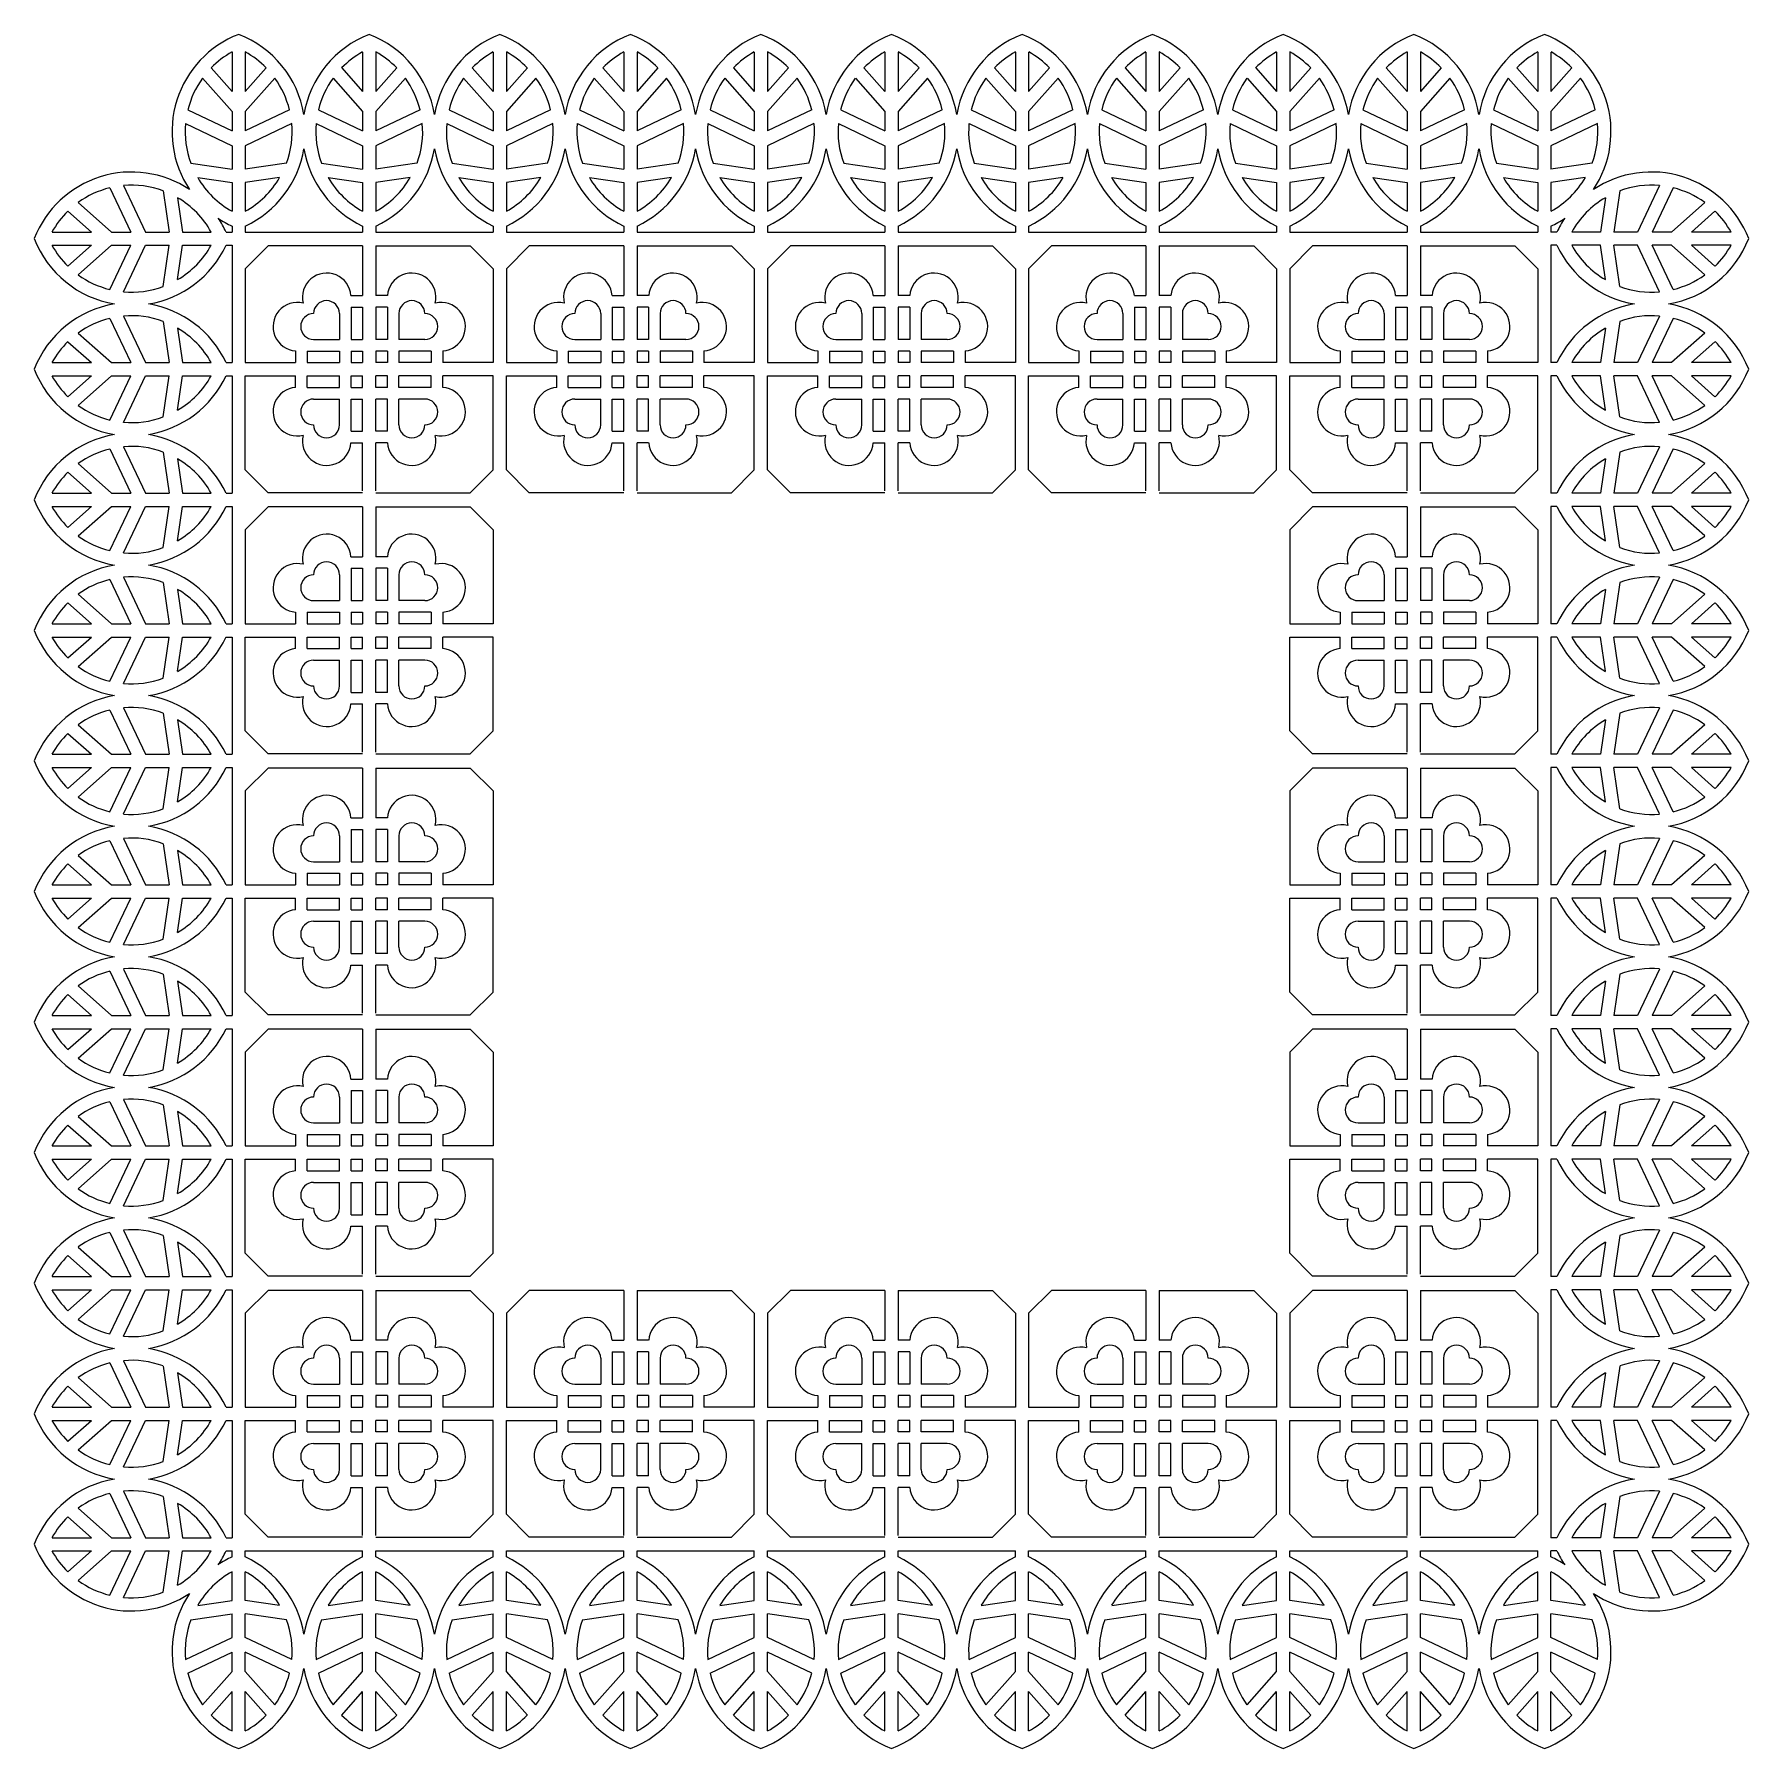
# Model space of a CAD drawing. Extents: x 232 to 433, y 77 to 278.
import ezdxf

# ---------------------------------------------------------------- set-up
doc = ezdxf.new("R2010")
doc.units = 0
doc.layers.get('0').update_dxf_attribs({"linetype": 'CONTINUOUS'})

msp = doc.modelspace()

# ---------------------------------------------------------------- linework, layer by layer
for p, q in [((255.05, 276.35), (255.05, 271.72)), ((256.61, 276.35), (256.61, 271.72)), ((270.38, 276.35), (270.38, 271.72)), ((271.94, 276.35), (271.94, 271.72)), ((285.72, 276.35), (285.72, 271.72)), ((287.27, 276.35), (287.27, 271.72)), ((301.05, 276.35), (301.05, 271.72)), ((302.61, 276.35), (302.61, 271.72)), ((316.38, 276.35), (316.38, 271.72)), ((317.94, 276.35), (317.94, 271.72)), ((331.72, 276.35), (331.72, 271.72)), ((333.27, 276.35), (333.27, 271.72)), ((347.05, 276.35), (347.05, 271.72)), ((348.6, 276.35), (348.6, 271.72)), ((362.38, 276.35), (362.38, 271.72)), ((363.94, 276.35), (363.94, 271.72)), ((377.71, 276.35), (377.71, 271.72)), ((379.27, 276.35), (379.27, 271.72)), ((393.05, 276.35), (393.05, 271.72)), ((394.6, 276.35), (394.6, 271.72)), ((408.38, 276.35), (408.38, 271.72)), ((409.94, 276.35), (409.94, 271.72)), ((252.6, 274.48), (255.05, 271.72)), ((259.06, 274.48), (256.61, 271.72)), ((267.93, 274.48), (270.38, 271.72)), ((274.39, 274.48), (271.94, 271.72)), ((283.26, 274.48), (285.72, 271.72)), ((289.73, 274.48), (287.27, 271.72)), ((298.6, 274.48), (301.05, 271.72)), ((305.06, 274.48), (302.61, 271.72)), ((313.93, 274.48), (316.38, 271.72)), ((320.39, 274.48), (317.94, 271.72)), ((329.26, 274.48), (331.72, 271.72)), ((335.73, 274.48), (333.27, 271.72)), ((344.59, 274.48), (347.05, 271.72)), ((351.06, 274.48), (348.6, 271.72)), ((359.93, 274.48), (362.38, 271.72)), ((366.39, 274.48), (363.94, 271.72)), ((375.26, 274.48), (377.71, 271.72)), ((381.72, 274.48), (379.27, 271.72)), ((390.59, 274.48), (393.05, 271.72)), ((397.06, 274.48), (394.6, 271.72)), ((405.93, 274.48), (408.38, 271.72)), ((412.39, 274.48), (409.94, 271.72)), ((251.58, 273.27), (255.05, 269.38)), ((260.07, 273.27), (256.61, 269.38)), ((266.92, 273.27), (270.38, 269.38)), ((275.41, 273.27), (271.94, 269.38)), ((282.25, 273.27), (285.72, 269.38)), ((290.74, 273.27), (287.27, 269.38)), ((297.58, 273.27), (301.05, 269.38)), ((306.07, 273.27), (302.61, 269.38)), ((312.92, 273.27), (316.38, 269.38)), ((321.41, 273.27), (317.94, 269.38)), ((328.25, 273.27), (331.72, 269.38)), ((336.74, 273.27), (333.27, 269.38)), ((343.58, 273.27), (347.05, 269.38)), ((352.07, 273.27), (348.6, 269.38)), ((358.91, 273.27), (362.38, 269.38)), ((367.4, 273.27), (363.94, 269.38)), ((374.25, 273.27), (377.71, 269.38)), ((382.74, 273.27), (379.27, 269.38)), ((389.58, 273.27), (393.05, 269.38)), ((398.07, 273.27), (394.6, 269.38)), ((404.91, 273.27), (408.38, 269.38)), ((413.4, 273.27), (409.94, 269.38)), ((249.6, 267.97), (255.05, 265.35)), ((249.87, 269.56), (255.05, 267.08)), ((255.05, 269.38), (255.05, 267.08)), ((261.79, 269.56), (256.61, 267.08)), ((256.61, 269.38), (256.61, 267.08)), ((262.06, 267.97), (256.61, 265.35)), ((264.93, 267.97), (270.38, 265.35)), ((265.2, 269.56), (270.38, 267.08)), ((270.38, 269.38), (270.38, 267.08)), ((277.13, 269.56), (271.94, 267.08)), ((271.94, 269.38), (271.94, 267.08)), ((277.39, 267.97), (271.94, 265.35)), ((280.26, 267.97), (285.72, 265.35)), ((280.53, 269.56), (285.72, 267.08)), ((285.72, 269.38), (285.72, 267.08)), ((292.46, 269.56), (287.27, 267.08)), ((287.27, 269.38), (287.27, 267.08)), ((292.73, 267.97), (287.27, 265.35)), ((295.6, 267.97), (301.05, 265.35)), ((295.86, 269.56), (301.05, 267.08)), ((301.05, 269.38), (301.05, 267.08)), ((307.79, 269.56), (302.61, 267.08)), ((302.61, 269.38), (302.61, 267.08)), ((308.06, 267.97), (302.61, 265.35)), ((310.93, 267.97), (316.38, 265.35)), ((311.2, 269.56), (316.38, 267.08)), ((316.38, 269.38), (316.38, 267.08)), ((323.12, 269.56), (317.94, 267.08)), ((317.94, 269.38), (317.94, 267.08)), ((323.39, 267.97), (317.94, 265.35)), ((326.26, 267.97), (331.72, 265.35)), ((326.53, 269.56), (331.72, 267.08)), ((331.72, 269.38), (331.72, 267.08)), ((338.46, 269.56), (333.27, 267.08)), ((333.27, 269.38), (333.27, 267.08)), ((338.72, 267.97), (333.27, 265.35)), ((341.6, 267.97), (347.05, 265.35)), ((341.86, 269.56), (347.05, 267.08)), ((347.05, 269.38), (347.05, 267.08)), ((353.79, 269.56), (348.6, 267.08)), ((348.6, 269.38), (348.6, 267.08)), ((354.06, 267.97), (348.6, 265.35)), ((356.93, 267.97), (362.38, 265.35)), ((357.2, 269.56), (362.38, 267.08)), ((362.38, 269.38), (362.38, 267.08)), ((369.12, 269.56), (363.94, 267.08)), ((363.94, 269.38), (363.94, 267.08)), ((369.39, 267.97), (363.94, 265.35)), ((372.26, 267.97), (377.71, 265.35)), ((372.53, 269.56), (377.71, 267.08)), ((377.71, 269.38), (377.71, 267.08)), ((384.46, 269.56), (379.27, 267.08)), ((379.27, 269.38), (379.27, 267.08)), ((384.72, 267.97), (379.27, 265.35)), ((387.59, 267.97), (393.05, 265.35)), ((387.86, 269.56), (393.05, 267.08)), ((393.05, 269.38), (393.05, 267.08)), ((399.79, 269.56), (394.6, 267.08)), ((394.6, 269.38), (394.6, 267.08)), ((400.06, 267.97), (394.6, 265.35)), ((402.93, 267.97), (408.38, 265.35)), ((403.19, 269.56), (408.38, 267.08)), ((408.38, 269.38), (408.38, 267.08)), ((415.12, 269.56), (409.94, 267.08)), ((409.94, 269.38), (409.94, 267.08)), ((415.39, 267.97), (409.94, 265.35)), ((255.05, 265.35), (255.05, 262.59)), ((256.61, 265.35), (256.61, 262.59)), ((270.38, 265.35), (270.38, 262.59)), ((271.94, 265.35), (271.94, 262.59)), ((285.72, 265.35), (285.72, 262.59)), ((287.27, 265.35), (287.27, 262.59)), ((301.05, 265.35), (301.05, 262.59)), ((302.61, 265.35), (302.61, 262.59)), ((316.38, 265.35), (316.38, 262.59)), ((317.94, 265.35), (317.94, 262.59)), ((331.72, 265.35), (331.72, 262.59)), ((333.27, 265.35), (333.27, 262.59)), ((347.05, 265.35), (347.05, 262.59)), ((348.6, 265.35), (348.6, 262.59)), ((362.38, 265.35), (362.38, 262.59)), ((363.94, 265.35), (363.94, 262.59)), ((377.71, 265.35), (377.71, 262.59)), ((379.27, 265.35), (379.27, 262.59)), ((393.05, 265.35), (393.05, 262.59)), ((394.6, 265.35), (394.6, 262.59)), ((408.38, 265.35), (408.38, 262.59)), ((409.94, 265.35), (409.94, 262.59)), ((250.22, 263.29), (255.05, 262.59)), ((261.44, 263.29), (256.61, 262.59)), ((265.55, 263.29), (270.38, 262.59)), ((276.77, 263.29), (271.94, 262.59)), ((280.89, 263.29), (285.72, 262.59)), ((292.1, 263.29), (287.27, 262.59)), ((296.22, 263.29), (301.05, 262.59)), ((307.44, 263.29), (302.61, 262.59)), ((311.55, 263.29), (316.38, 262.59)), ((322.77, 263.29), (317.94, 262.59)), ((326.89, 263.29), (331.72, 262.59)), ((338.1, 263.29), (333.27, 262.59)), ((342.22, 263.29), (347.05, 262.59)), ((353.43, 263.29), (348.6, 262.59)), ((357.55, 263.29), (362.38, 262.59)), ((368.77, 263.29), (363.94, 262.59)), ((372.88, 263.29), (377.71, 262.59)), ((384.1, 263.29), (379.27, 262.59)), ((388.22, 263.29), (393.05, 262.59)), ((399.43, 263.29), (394.6, 262.59)), ((403.55, 263.29), (408.38, 262.59)), ((414.77, 263.29), (409.94, 262.59)), ((240.69, 260.39), (243.18, 255.21)), ((242.29, 260.66), (244.9, 255.21)), ((246.97, 260.04), (247.67, 255.21)), ((251.02, 261.6), (255.05, 261.02)), ((255.05, 261.02), (255.05, 257.66)), ((260.64, 261.6), (256.61, 261.02)), ((256.61, 261.02), (256.61, 257.66)), ((266.35, 261.6), (270.38, 261.02)), ((270.38, 261.02), (270.38, 257.66)), ((275.97, 261.6), (271.94, 261.02)), ((271.94, 261.02), (271.94, 257.66)), ((281.69, 261.6), (285.72, 261.02)), ((285.72, 261.02), (285.72, 257.66)), ((291.3, 261.6), (287.27, 261.02)), ((287.27, 261.02), (287.27, 257.66)), ((297.02, 261.6), (301.05, 261.02)), ((301.05, 261.02), (301.05, 257.66)), ((306.64, 261.6), (302.61, 261.02)), ((302.61, 261.02), (302.61, 257.66)), ((312.35, 261.6), (316.38, 261.02)), ((316.38, 261.02), (316.38, 257.66)), ((321.97, 261.6), (317.94, 261.02)), ((317.94, 261.02), (317.94, 257.66)), ((327.68, 261.6), (331.72, 261.02)), ((331.72, 261.02), (331.72, 257.66)), ((337.3, 261.6), (333.27, 261.02)), ((333.27, 261.02), (333.27, 257.66)), ((343.02, 261.6), (347.05, 261.02)), ((347.05, 261.02), (347.05, 257.66)), ((352.63, 261.6), (348.6, 261.02)), ((348.6, 261.02), (348.6, 257.66)), ((358.35, 261.6), (362.38, 261.02)), ((362.38, 261.02), (362.38, 257.66)), ((367.97, 261.6), (363.94, 261.02)), ((363.94, 261.02), (363.94, 257.66)), ((373.68, 261.6), (377.71, 261.02)), ((377.71, 261.02), (377.71, 257.66)), ((383.3, 261.6), (379.27, 261.02)), ((379.27, 261.02), (379.27, 257.66)), ((389.02, 261.6), (393.05, 261.02)), ((393.05, 261.02), (393.05, 257.66)), ((398.63, 261.6), (394.6, 261.02)), ((394.6, 261.02), (394.6, 257.66)), ((404.35, 261.6), (408.38, 261.02)), ((408.38, 261.02), (408.38, 257.66)), ((413.97, 261.6), (409.94, 261.02)), ((409.94, 261.02), (409.94, 257.66)), ((418.02, 260.04), (417.32, 255.21)), ((422.7, 260.66), (420.08, 255.21)), ((424.29, 260.39), (421.81, 255.21)), ((236.99, 258.67), (240.88, 255.21)), ((248.66, 259.24), (249.24, 255.21)), ((416.33, 259.24), (415.75, 255.21)), ((428, 258.67), (424.11, 255.21)), ((235.78, 257.66), (238.54, 255.21)), ((255.05, 255.91), (255.05, 255.21)), ((256.61, 255.91), (256.61, 255.21)), ((270.38, 255.91), (270.38, 255.21)), ((271.94, 255.91), (271.94, 255.21)), ((285.72, 255.91), (285.72, 255.21)), ((287.27, 255.91), (287.27, 255.21)), ((301.05, 255.91), (301.05, 255.21)), ((302.61, 255.91), (302.61, 255.21)), ((316.38, 255.91), (316.38, 255.21)), ((317.94, 255.91), (317.94, 255.21)), ((331.72, 255.91), (331.72, 255.21)), ((333.27, 255.91), (333.27, 255.21)), ((347.05, 255.91), (347.05, 255.21)), ((348.6, 255.91), (348.6, 255.21)), ((362.38, 255.91), (362.38, 255.21)), ((363.94, 255.91), (363.94, 255.21)), ((377.71, 255.91), (377.71, 255.21)), ((379.27, 255.91), (379.27, 255.21)), ((393.05, 255.91), (393.05, 255.21)), ((394.6, 255.91), (394.6, 255.21)), ((408.38, 255.91), (408.38, 255.21)), ((409.94, 255.91), (409.94, 255.21)), ((429.2, 257.66), (426.45, 255.21)), ((233.91, 255.21), (238.54, 255.21)), ((240.88, 255.21), (243.18, 255.21)), ((244.9, 255.21), (247.67, 255.21)), ((249.24, 255.21), (252.6, 255.21)), ((254.35, 255.21), (255.05, 255.21)), ((256.61, 255.21), (270.38, 255.21)), ((271.94, 255.21), (285.72, 255.21)), ((287.27, 255.21), (301.05, 255.21)), ((302.61, 255.21), (316.38, 255.21)), ((317.94, 255.21), (331.72, 255.21)), ((333.27, 255.21), (347.05, 255.21)), ((348.6, 255.21), (362.38, 255.21)), ((363.94, 255.21), (377.71, 255.21)), ((379.27, 255.21), (393.05, 255.21)), ((394.6, 255.21), (408.38, 255.21)), ((410.64, 255.21), (409.94, 255.21)), ((415.75, 255.21), (412.39, 255.21)), ((420.08, 255.21), (417.32, 255.21)), ((424.11, 255.21), (421.81, 255.21)), ((431.08, 255.21), (426.45, 255.21)), ((233.91, 253.65), (238.54, 253.65)), ((235.78, 251.2), (238.54, 253.65)), ((236.99, 250.18), (240.88, 253.65)), ((240.69, 248.47), (243.18, 253.65)), ((240.88, 253.65), (243.18, 253.65)), ((242.29, 248.2), (244.9, 253.65)), ((244.9, 253.65), (247.67, 253.65)), ((246.97, 248.82), (247.67, 253.65)), ((248.66, 249.62), (249.24, 253.65)), ((249.24, 253.65), (252.6, 253.65)), ((254.35, 253.65), (255.05, 253.65)), ((255.05, 253.65), (255.05, 239.87)), ((259.29, 253.59), (256.61, 250.9)), ((270.38, 253.59), (259.29, 253.59)), ((270.38, 253.59), (270.38, 247.74)), ((271.94, 253.59), (283.03, 253.59)), ((271.94, 253.59), (271.94, 247.74)), ((283.03, 253.59), (285.72, 250.9)), ((289.96, 253.59), (287.27, 250.9)), ((301.05, 253.59), (289.96, 253.59)), ((301.05, 253.59), (301.05, 247.74)), ((302.61, 253.59), (313.7, 253.59)), ((302.61, 253.59), (302.61, 247.74)), ((313.7, 253.59), (316.38, 250.9)), ((320.62, 253.59), (317.94, 250.9)), ((331.72, 253.59), (320.62, 253.59)), ((331.72, 253.59), (331.72, 247.74)), ((333.27, 253.59), (344.36, 253.59)), ((333.27, 253.59), (333.27, 247.74)), ((344.36, 253.59), (347.05, 250.9)), ((351.29, 253.59), (348.6, 250.9)), ((362.38, 253.59), (351.29, 253.59)), ((362.38, 253.59), (362.38, 247.74)), ((363.94, 253.59), (375.03, 253.59)), ((363.94, 253.59), (363.94, 247.74)), ((375.03, 253.59), (377.71, 250.9)), ((381.95, 253.59), (379.27, 250.9)), ((393.05, 253.59), (381.95, 253.59)), ((393.05, 253.59), (393.05, 247.74)), ((394.6, 253.59), (405.7, 253.59)), ((394.6, 253.59), (394.6, 247.74)), ((405.7, 253.59), (408.38, 250.9)), ((409.94, 253.65), (409.94, 239.87)), ((410.64, 253.65), (409.94, 253.65)), ((415.75, 253.65), (412.39, 253.65)), ((416.33, 249.62), (415.75, 253.65)), ((418.02, 248.82), (417.32, 253.65)), ((420.08, 253.65), (417.32, 253.65)), ((422.7, 248.2), (420.08, 253.65)), ((424.29, 248.47), (421.81, 253.65)), ((424.11, 253.65), (421.81, 253.65)), ((428, 250.18), (424.11, 253.65)), ((429.2, 251.2), (426.45, 253.65)), ((431.08, 253.65), (426.45, 253.65)), ((256.61, 250.9), (256.61, 239.87)), ((285.72, 250.9), (285.72, 239.87)), ((287.27, 250.9), (287.27, 239.87)), ((316.38, 250.9), (316.38, 239.87)), ((317.94, 250.9), (317.94, 239.87)), ((347.05, 250.9), (347.05, 239.87)), ((348.6, 250.9), (348.6, 239.87)), ((377.71, 250.9), (377.71, 239.87)), ((379.27, 250.9), (379.27, 239.87)), ((408.38, 250.9), (408.38, 239.87)), ((269.02, 247.74), (270.38, 247.74)), ((273.3, 247.74), (271.94, 247.74)), ((299.69, 247.74), (301.05, 247.74)), ((303.97, 247.74), (302.61, 247.74)), ((330.35, 247.74), (331.72, 247.74)), ((334.64, 247.74), (333.27, 247.74)), ((361.02, 247.74), (362.38, 247.74)), ((365.3, 247.74), (363.94, 247.74)), ((391.68, 247.74), (393.05, 247.74)), ((395.97, 247.74), (394.6, 247.74)), ((267.67, 245.63), (267.67, 242.59)), ((269.03, 246.38), (269.03, 242.59)), ((269.03, 246.38), (270.38, 246.38)), ((270.38, 246.38), (270.38, 242.59)), ((271.94, 246.38), (271.94, 242.59)), ((273.3, 246.38), (271.94, 246.38)), ((273.3, 246.38), (273.3, 242.59)), ((274.65, 245.63), (274.65, 242.59)), ((298.34, 245.63), (298.34, 242.59)), ((299.69, 246.38), (299.69, 242.59)), ((299.69, 246.38), (301.05, 246.38)), ((301.05, 246.38), (301.05, 242.59)), ((302.61, 246.38), (302.61, 242.59)), ((303.96, 246.38), (302.61, 246.38)), ((303.96, 246.38), (303.96, 242.59)), ((305.32, 245.63), (305.32, 242.59)), ((329, 245.63), (329, 242.59)), ((330.36, 246.38), (330.36, 242.59)), ((330.36, 246.38), (331.72, 246.38)), ((331.72, 246.38), (331.72, 242.59)), ((333.27, 246.38), (333.27, 242.59)), ((334.63, 246.38), (333.27, 246.38)), ((334.63, 246.38), (334.63, 242.59)), ((335.98, 245.63), (335.98, 242.59)), ((359.67, 245.63), (359.67, 242.59)), ((361.02, 246.38), (361.02, 242.59)), ((361.02, 246.38), (362.38, 246.38)), ((362.38, 246.38), (362.38, 242.59)), ((363.94, 246.38), (363.94, 242.59)), ((365.29, 246.38), (363.94, 246.38)), ((365.29, 246.38), (365.29, 242.59)), ((366.65, 245.63), (366.65, 242.59)), ((390.33, 245.63), (390.33, 242.59)), ((391.69, 246.38), (391.69, 242.59)), ((391.69, 246.38), (393.05, 246.38)), ((393.05, 246.38), (393.05, 242.59)), ((394.6, 246.38), (394.6, 242.59)), ((395.96, 246.38), (394.6, 246.38)), ((395.96, 246.38), (395.96, 242.59)), ((397.32, 245.63), (397.32, 242.59)), ((240.69, 245.06), (243.18, 239.87)), ((242.29, 245.33), (244.9, 239.87)), ((246.97, 244.7), (247.67, 239.87)), ((248.66, 243.9), (249.24, 239.87)), ((416.33, 243.9), (415.75, 239.87)), ((418.02, 244.7), (417.32, 239.87)), ((422.7, 245.33), (420.08, 239.87)), ((424.29, 245.06), (421.81, 239.87)), ((235.78, 242.33), (238.54, 239.87)), ((236.99, 243.34), (240.88, 239.87)), ((264.63, 242.59), (267.67, 242.59)), ((269.03, 242.59), (270.38, 242.59)), ((273.3, 242.59), (271.94, 242.59)), ((277.69, 242.59), (274.65, 242.59)), ((295.3, 242.59), (298.34, 242.59)), ((299.69, 242.59), (301.05, 242.59)), ((303.96, 242.59), (302.61, 242.59)), ((308.36, 242.59), (305.32, 242.59)), ((325.96, 242.59), (329, 242.59)), ((330.36, 242.59), (331.72, 242.59)), ((334.63, 242.59), (333.27, 242.59)), ((339.03, 242.59), (335.98, 242.59)), ((356.63, 242.59), (359.67, 242.59)), ((361.02, 242.59), (362.38, 242.59)), ((365.29, 242.59), (363.94, 242.59)), ((369.69, 242.59), (366.65, 242.59)), ((387.29, 242.59), (390.33, 242.59)), ((391.69, 242.59), (393.05, 242.59)), ((395.96, 242.59), (394.6, 242.59)), ((400.36, 242.59), (397.32, 242.59)), ((428, 243.34), (424.11, 239.87)), ((429.2, 242.33), (426.45, 239.87)), ((233.91, 239.87), (238.54, 239.87)), ((240.88, 239.87), (243.18, 239.87)), ((244.9, 239.87), (247.67, 239.87)), ((249.24, 239.87), (252.6, 239.87)), ((254.35, 239.87), (255.05, 239.87)), ((256.61, 239.87), (262.52, 239.87)), ((262.52, 241.24), (262.52, 239.87)), ((263.87, 241.23), (267.67, 241.23)), ((263.87, 241.23), (263.87, 239.87)), ((263.87, 239.87), (267.67, 239.87)), ((267.67, 241.23), (267.67, 239.87)), ((269.03, 241.23), (270.38, 241.23)), ((269.03, 241.23), (269.03, 239.87)), ((269.03, 239.87), (270.38, 239.87)), ((270.38, 241.23), (270.38, 239.87)), ((271.94, 241.23), (271.94, 239.87)), ((273.3, 241.23), (271.94, 241.23)), ((273.3, 239.87), (271.94, 239.87)), ((273.3, 241.23), (273.3, 239.87)), ((278.45, 241.23), (274.65, 241.23)), ((274.65, 241.23), (274.65, 239.87)), ((278.45, 239.87), (274.65, 239.87)), ((278.45, 241.23), (278.45, 239.87)), ((279.81, 241.24), (279.81, 239.87)), ((285.72, 239.87), (279.81, 239.87)), ((287.27, 239.87), (293.18, 239.87)), ((293.18, 241.24), (293.18, 239.87)), ((294.54, 241.23), (294.54, 239.87)), ((294.54, 241.23), (298.34, 241.23)), ((294.54, 239.87), (298.34, 239.87)), ((298.34, 241.23), (298.34, 239.87)), ((299.69, 241.23), (301.05, 241.23)), ((299.69, 241.23), (299.69, 239.87)), ((299.69, 239.87), (301.05, 239.87)), ((301.05, 241.23), (301.05, 239.87)), ((302.61, 241.23), (302.61, 239.87)), ((303.96, 241.23), (302.61, 241.23)), ((303.96, 239.87), (302.61, 239.87)), ((303.96, 241.23), (303.96, 239.87)), ((305.32, 241.23), (305.32, 239.87)), ((309.12, 241.23), (305.32, 241.23)), ((309.12, 239.87), (305.32, 239.87)), ((309.12, 241.23), (309.12, 239.87)), ((310.47, 241.24), (310.47, 239.87)), ((316.38, 239.87), (310.47, 239.87)), ((317.94, 239.87), (323.85, 239.87)), ((323.85, 241.24), (323.85, 239.87)), ((325.21, 241.23), (325.21, 239.87)), ((325.21, 241.23), (329, 241.23)), ((325.21, 239.87), (329, 239.87)), ((329, 241.23), (329, 239.87)), ((330.36, 241.23), (331.72, 241.23)), ((330.36, 241.23), (330.36, 239.87)), ((330.36, 239.87), (331.72, 239.87)), ((331.72, 241.23), (331.72, 239.87)), ((333.27, 241.23), (333.27, 239.87)), ((334.63, 241.23), (333.27, 241.23)), ((334.63, 239.87), (333.27, 239.87)), ((334.63, 241.23), (334.63, 239.87)), ((335.98, 241.23), (335.98, 239.87)), ((339.78, 241.23), (335.98, 241.23)), ((339.78, 239.87), (335.98, 239.87)), ((339.78, 241.23), (339.78, 239.87)), ((341.14, 241.24), (341.14, 239.87)), ((347.05, 239.87), (341.14, 239.87)), ((348.6, 239.87), (354.51, 239.87)), ((354.51, 241.24), (354.51, 239.87)), ((355.87, 241.23), (359.67, 241.23)), ((355.87, 241.23), (355.87, 239.87)), ((355.87, 239.87), (359.67, 239.87)), ((359.67, 241.23), (359.67, 239.87)), ((361.02, 241.23), (361.02, 239.87)), ((361.02, 241.23), (362.38, 241.23)), ((361.02, 239.87), (362.38, 239.87)), ((362.38, 241.23), (362.38, 239.87)), ((365.29, 241.23), (363.94, 241.23)), ((363.94, 241.23), (363.94, 239.87)), ((365.29, 239.87), (363.94, 239.87)), ((365.29, 241.23), (365.29, 239.87)), ((370.45, 241.23), (366.65, 241.23)), ((366.65, 241.23), (366.65, 239.87)), ((370.45, 239.87), (366.65, 239.87)), ((370.45, 241.23), (370.45, 239.87)), ((371.8, 241.24), (371.8, 239.87)), ((377.71, 239.87), (371.8, 239.87)), ((379.27, 239.87), (385.18, 239.87)), ((385.18, 241.24), (385.18, 239.87)), ((386.54, 241.23), (386.54, 239.87)), ((386.54, 241.23), (390.33, 241.23)), ((386.54, 239.87), (390.33, 239.87)), ((390.33, 241.23), (390.33, 239.87)), ((391.69, 241.23), (393.05, 241.23)), ((391.69, 241.23), (391.69, 239.87)), ((391.69, 239.87), (393.05, 239.87)), ((393.05, 241.23), (393.05, 239.87)), ((394.6, 241.23), (394.6, 239.87)), ((395.96, 241.23), (394.6, 241.23)), ((395.96, 239.87), (394.6, 239.87)), ((395.96, 241.23), (395.96, 239.87)), ((397.32, 241.23), (397.32, 239.87)), ((401.11, 241.23), (397.32, 241.23)), ((401.11, 239.87), (397.32, 239.87)), ((401.11, 241.23), (401.11, 239.87)), ((402.47, 241.24), (402.47, 239.87)), ((408.38, 239.87), (402.47, 239.87)), ((410.64, 239.87), (409.94, 239.87)), ((415.75, 239.87), (412.39, 239.87)), ((420.08, 239.87), (417.32, 239.87)), ((424.11, 239.87), (421.81, 239.87)), ((431.08, 239.87), (426.45, 239.87)), ((233.91, 238.32), (238.54, 238.32)), ((235.78, 235.86), (238.54, 238.32)), ((236.99, 234.85), (240.88, 238.32)), ((240.69, 233.13), (243.18, 238.32)), ((240.88, 238.32), (243.18, 238.32)), ((242.29, 232.86), (244.9, 238.32)), ((244.9, 238.32), (247.67, 238.32)), ((246.97, 233.49), (247.67, 238.32)), ((248.66, 234.29), (249.24, 238.32)), ((249.24, 238.32), (252.6, 238.32)), ((254.35, 238.32), (255.05, 238.32)), ((255.05, 238.32), (255.05, 224.54)), ((256.61, 238.32), (262.52, 238.32)), ((256.61, 227.29), (256.61, 238.32)), ((262.52, 236.95), (262.52, 238.32)), ((263.87, 236.96), (263.87, 238.32)), ((263.87, 238.32), (267.67, 238.32)), ((267.67, 236.96), (267.67, 238.32)), ((269.03, 236.96), (269.03, 238.32)), ((269.03, 238.32), (270.38, 238.32)), ((270.38, 236.96), (270.38, 238.32)), ((271.94, 236.96), (271.94, 238.32)), ((273.3, 238.32), (271.94, 238.32)), ((273.3, 236.96), (273.3, 238.32)), ((274.65, 236.96), (274.65, 238.32)), ((278.45, 238.32), (274.65, 238.32)), ((278.45, 236.96), (278.45, 238.32)), ((285.72, 238.32), (279.81, 238.32)), ((279.81, 236.95), (279.81, 238.32)), ((285.72, 227.29), (285.72, 238.32)), ((287.27, 227.29), (287.27, 238.32)), ((287.27, 238.32), (293.18, 238.32)), ((293.18, 236.95), (293.18, 238.32)), ((294.54, 236.96), (294.54, 238.32)), ((294.54, 238.32), (298.34, 238.32)), ((298.34, 236.96), (298.34, 238.32)), ((299.69, 236.96), (299.69, 238.32)), ((299.69, 238.32), (301.05, 238.32)), ((301.05, 236.96), (301.05, 238.32)), ((302.61, 236.96), (302.61, 238.32)), ((303.96, 238.32), (302.61, 238.32)), ((303.96, 236.96), (303.96, 238.32)), ((305.32, 236.96), (305.32, 238.32)), ((309.12, 238.32), (305.32, 238.32)), ((309.12, 236.96), (309.12, 238.32)), ((316.38, 238.32), (310.47, 238.32)), ((310.47, 236.95), (310.47, 238.32)), ((316.38, 227.29), (316.38, 238.32)), ((317.94, 227.29), (317.94, 238.32)), ((317.94, 238.32), (323.85, 238.32)), ((323.85, 236.95), (323.85, 238.32)), ((325.21, 236.96), (325.21, 238.32)), ((325.21, 238.32), (329, 238.32)), ((329, 236.96), (329, 238.32)), ((330.36, 236.96), (330.36, 238.32)), ((330.36, 238.32), (331.72, 238.32)), ((331.72, 236.96), (331.72, 238.32)), ((333.27, 236.96), (333.27, 238.32)), ((334.63, 238.32), (333.27, 238.32)), ((334.63, 236.96), (334.63, 238.32)), ((335.98, 236.96), (335.98, 238.32)), ((339.78, 238.32), (335.98, 238.32)), ((339.78, 236.96), (339.78, 238.32)), ((347.05, 238.32), (341.14, 238.32)), ((341.14, 236.95), (341.14, 238.32)), ((347.05, 227.29), (347.05, 238.32)), ((348.6, 227.29), (348.6, 238.32)), ((348.6, 238.32), (354.51, 238.32)), ((354.51, 236.95), (354.51, 238.32)), ((355.87, 238.32), (359.67, 238.32)), ((355.87, 236.96), (355.87, 238.32)), ((359.67, 236.96), (359.67, 238.32)), ((361.02, 236.96), (361.02, 238.32)), ((361.02, 238.32), (362.38, 238.32)), ((362.38, 236.96), (362.38, 238.32)), ((363.94, 236.96), (363.94, 238.32)), ((365.29, 238.32), (363.94, 238.32)), ((365.29, 236.96), (365.29, 238.32)), ((370.45, 238.32), (366.65, 238.32)), ((366.65, 236.96), (366.65, 238.32)), ((370.45, 236.96), (370.45, 238.32)), ((371.8, 236.95), (371.8, 238.32)), ((377.71, 238.32), (371.8, 238.32)), ((377.71, 227.29), (377.71, 238.32)), ((379.27, 227.29), (379.27, 238.32)), ((379.27, 238.32), (385.18, 238.32)), ((385.18, 236.95), (385.18, 238.32)), ((386.54, 236.96), (386.54, 238.32)), ((386.54, 238.32), (390.33, 238.32)), ((390.33, 236.96), (390.33, 238.32)), ((391.69, 236.96), (391.69, 238.32)), ((391.69, 238.32), (393.05, 238.32)), ((393.05, 236.96), (393.05, 238.32)), ((394.6, 236.96), (394.6, 238.32)), ((395.96, 238.32), (394.6, 238.32)), ((395.96, 236.96), (395.96, 238.32)), ((397.32, 236.96), (397.32, 238.32)), ((401.11, 238.32), (397.32, 238.32)), ((401.11, 236.96), (401.11, 238.32)), ((402.47, 236.95), (402.47, 238.32)), ((408.38, 238.32), (402.47, 238.32)), ((408.38, 227.29), (408.38, 238.32)), ((409.94, 238.32), (409.94, 224.54)), ((410.64, 238.32), (409.94, 238.32)), ((415.75, 238.32), (412.39, 238.32)), ((416.33, 234.29), (415.75, 238.32)), ((418.02, 233.49), (417.32, 238.32)), ((420.08, 238.32), (417.32, 238.32)), ((422.7, 232.86), (420.08, 238.32)), ((424.29, 233.13), (421.81, 238.32)), ((424.11, 238.32), (421.81, 238.32)), ((428, 234.85), (424.11, 238.32)), ((429.2, 235.86), (426.45, 238.32)), ((431.08, 238.32), (426.45, 238.32)), ((263.87, 236.96), (267.67, 236.96)), ((264.63, 235.6), (267.67, 235.6)), ((267.67, 232.56), (267.67, 235.6)), ((269.03, 236.96), (270.38, 236.96)), ((269.03, 235.6), (270.38, 235.6)), ((269.03, 231.81), (269.03, 235.6)), ((270.38, 231.81), (270.38, 235.6)), ((273.3, 236.96), (271.94, 236.96)), ((273.3, 235.6), (271.94, 235.6)), ((271.94, 231.81), (271.94, 235.6)), ((273.3, 231.81), (273.3, 235.6)), ((278.45, 236.96), (274.65, 236.96)), ((274.65, 232.56), (274.65, 235.6)), ((277.69, 235.6), (274.65, 235.6)), ((294.54, 236.96), (298.34, 236.96)), ((295.3, 235.6), (298.34, 235.6)), ((298.34, 232.56), (298.34, 235.6)), ((299.69, 236.96), (301.05, 236.96)), ((299.69, 235.6), (301.05, 235.6)), ((299.69, 231.81), (299.69, 235.6)), ((301.05, 231.81), (301.05, 235.6)), ((303.96, 236.96), (302.61, 236.96)), ((302.61, 231.81), (302.61, 235.6)), ((303.96, 235.6), (302.61, 235.6)), ((303.96, 231.81), (303.96, 235.6)), ((309.12, 236.96), (305.32, 236.96)), ((305.32, 232.56), (305.32, 235.6)), ((308.36, 235.6), (305.32, 235.6)), ((325.21, 236.96), (329, 236.96)), ((325.96, 235.6), (329, 235.6)), ((329, 232.56), (329, 235.6)), ((330.36, 236.96), (331.72, 236.96)), ((330.36, 235.6), (331.72, 235.6)), ((330.36, 231.81), (330.36, 235.6)), ((331.72, 231.81), (331.72, 235.6)), ((334.63, 236.96), (333.27, 236.96)), ((333.27, 231.81), (333.27, 235.6)), ((334.63, 235.6), (333.27, 235.6)), ((334.63, 231.81), (334.63, 235.6)), ((339.78, 236.96), (335.98, 236.96)), ((335.98, 232.56), (335.98, 235.6)), ((339.03, 235.6), (335.98, 235.6)), ((355.87, 236.96), (359.67, 236.96)), ((356.63, 235.6), (359.67, 235.6)), ((359.67, 232.56), (359.67, 235.6)), ((361.02, 236.96), (362.38, 236.96)), ((361.02, 231.81), (361.02, 235.6)), ((361.02, 235.6), (362.38, 235.6)), ((362.38, 231.81), (362.38, 235.6)), ((365.29, 236.96), (363.94, 236.96)), ((365.29, 235.6), (363.94, 235.6)), ((363.94, 231.81), (363.94, 235.6)), ((365.29, 231.81), (365.29, 235.6)), ((370.45, 236.96), (366.65, 236.96)), ((369.69, 235.6), (366.65, 235.6)), ((366.65, 232.56), (366.65, 235.6)), ((386.54, 236.96), (390.33, 236.96)), ((387.29, 235.6), (390.33, 235.6)), ((390.33, 232.56), (390.33, 235.6)), ((391.69, 236.96), (393.05, 236.96)), ((391.69, 235.6), (393.05, 235.6)), ((391.69, 231.81), (391.69, 235.6)), ((393.05, 231.81), (393.05, 235.6)), ((395.96, 236.96), (394.6, 236.96)), ((394.6, 231.81), (394.6, 235.6)), ((395.96, 235.6), (394.6, 235.6)), ((395.96, 231.81), (395.96, 235.6)), ((401.11, 236.96), (397.32, 236.96)), ((397.32, 232.56), (397.32, 235.6)), ((400.36, 235.6), (397.32, 235.6)), ((269.03, 231.81), (270.38, 231.81)), ((273.3, 231.81), (271.94, 231.81)), ((299.69, 231.81), (301.05, 231.81)), ((303.96, 231.81), (302.61, 231.81)), ((330.36, 231.81), (331.72, 231.81)), ((334.63, 231.81), (333.27, 231.81)), ((361.02, 231.81), (362.38, 231.81)), ((365.29, 231.81), (363.94, 231.81)), ((391.69, 231.81), (393.05, 231.81)), ((395.96, 231.81), (394.6, 231.81)), ((240.69, 229.73), (243.18, 224.54)), ((242.29, 229.99), (244.9, 224.54)), ((269.02, 230.45), (270.38, 230.45)), ((270.38, 224.8), (270.38, 230.45)), ((271.94, 224.8), (271.94, 230.45)), ((273.3, 230.45), (271.94, 230.45)), ((299.69, 230.45), (301.05, 230.45)), ((301.05, 224.8), (301.05, 230.45)), ((302.61, 224.8), (302.61, 230.45)), ((303.97, 230.45), (302.61, 230.45)), ((330.35, 230.45), (331.72, 230.45)), ((331.72, 224.8), (331.72, 230.45)), ((333.27, 224.8), (333.27, 230.45)), ((334.64, 230.45), (333.27, 230.45)), ((361.02, 230.45), (362.38, 230.45)), ((362.38, 224.8), (362.38, 230.45)), ((363.94, 224.8), (363.94, 230.45)), ((365.3, 230.45), (363.94, 230.45)), ((391.68, 230.45), (393.05, 230.45)), ((393.05, 224.8), (393.05, 230.45)), ((394.6, 224.8), (394.6, 230.45)), ((395.97, 230.45), (394.6, 230.45)), ((422.7, 229.99), (420.08, 224.54)), ((424.29, 229.73), (421.81, 224.54)), ((236.99, 228.01), (240.88, 224.54)), ((246.97, 229.37), (247.67, 224.54)), ((248.66, 228.57), (249.24, 224.54)), ((416.33, 228.57), (415.75, 224.54)), ((418.02, 229.37), (417.32, 224.54)), ((428, 228.01), (424.11, 224.54)), ((235.78, 227), (238.54, 224.54)), ((259.29, 224.6), (256.61, 227.29)), ((283.03, 224.6), (285.72, 227.29)), ((289.96, 224.6), (287.27, 227.29)), ((313.7, 224.6), (316.38, 227.29)), ((320.62, 224.6), (317.94, 227.29)), ((344.36, 224.6), (347.05, 227.29)), ((351.29, 224.6), (348.6, 227.29)), ((375.03, 224.6), (377.71, 227.29)), ((381.95, 224.6), (379.27, 227.29)), ((405.7, 224.6), (408.38, 227.29)), ((429.2, 227), (426.45, 224.54)), ((233.91, 224.54), (238.54, 224.54)), ((240.88, 224.54), (243.18, 224.54)), ((244.9, 224.54), (247.67, 224.54)), ((249.24, 224.54), (252.6, 224.54)), ((254.35, 224.54), (255.05, 224.54)), ((270.38, 224.6), (259.29, 224.6)), ((271.94, 224.6), (283.03, 224.6)), ((301.05, 224.6), (289.96, 224.6)), ((302.61, 224.6), (313.7, 224.6)), ((331.72, 224.6), (320.62, 224.6)), ((333.27, 224.6), (344.36, 224.6)), ((362.38, 224.6), (351.29, 224.6)), ((363.94, 224.6), (375.03, 224.6)), ((393.05, 224.6), (381.95, 224.6)), ((394.6, 224.6), (405.7, 224.6)), ((410.64, 224.54), (409.94, 224.54)), ((415.75, 224.54), (412.39, 224.54)), ((420.08, 224.54), (417.32, 224.54)), ((424.11, 224.54), (421.81, 224.54)), ((431.08, 224.54), (426.45, 224.54)), ((233.91, 222.98), (238.54, 222.98)), ((235.78, 220.53), (238.54, 222.98)), ((236.99, 219.52), (240.88, 222.98)), ((240.69, 217.8), (243.18, 222.98)), ((240.88, 222.98), (243.18, 222.98)), ((242.29, 217.53), (244.9, 222.98)), ((244.9, 222.98), (247.67, 222.98)), ((246.97, 218.16), (247.67, 222.98)), ((248.66, 218.95), (249.24, 222.98)), ((249.24, 222.98), (252.6, 222.98)), ((254.35, 222.98), (255.05, 222.98)), ((255.05, 222.98), (255.05, 209.21)), ((259.29, 222.92), (256.61, 220.24)), ((270.38, 222.92), (259.29, 222.92)), ((270.38, 222.92), (270.38, 217.08)), ((271.94, 222.92), (283.03, 222.92)), ((271.94, 222.92), (271.94, 217.08)), ((283.03, 222.92), (285.72, 220.24)), ((381.95, 222.92), (379.27, 220.24)), ((393.05, 222.92), (381.95, 222.92)), ((393.05, 222.92), (393.05, 217.08)), ((394.6, 222.92), (405.7, 222.92)), ((394.6, 222.92), (394.6, 217.08)), ((405.7, 222.92), (408.38, 220.24)), ((409.94, 222.98), (409.94, 209.21)), ((410.64, 222.98), (409.94, 222.98)), ((415.75, 222.98), (412.39, 222.98)), ((416.33, 218.95), (415.75, 222.98)), ((418.02, 218.16), (417.32, 222.98)), ((420.08, 222.98), (417.32, 222.98)), ((422.7, 217.53), (420.08, 222.98)), ((424.29, 217.8), (421.81, 222.98)), ((424.11, 222.98), (421.81, 222.98)), ((428, 219.52), (424.11, 222.98)), ((429.2, 220.53), (426.45, 222.98)), ((431.08, 222.98), (426.45, 222.98)), ((256.61, 220.24), (256.61, 209.21)), ((285.72, 220.24), (285.72, 209.21)), ((379.27, 220.24), (379.27, 209.21)), ((408.38, 220.24), (408.38, 209.21)), ((269.02, 217.08), (270.38, 217.08)), ((269.03, 215.72), (269.03, 211.92)), ((269.03, 215.72), (270.38, 215.72)), ((270.38, 215.72), (270.38, 211.92)), ((273.3, 217.08), (271.94, 217.08)), ((271.94, 215.72), (271.94, 211.92)), ((273.3, 215.72), (271.94, 215.72)), ((273.3, 215.72), (273.3, 211.92)), ((391.68, 217.08), (393.05, 217.08)), ((391.69, 215.72), (391.69, 211.92)), ((391.69, 215.72), (393.05, 215.72)), ((393.05, 215.72), (393.05, 211.92)), ((395.97, 217.08), (394.6, 217.08)), ((394.6, 215.72), (394.6, 211.92)), ((395.96, 215.72), (394.6, 215.72)), ((395.96, 215.72), (395.96, 211.92)), ((240.69, 214.39), (243.18, 209.21)), ((242.29, 214.66), (244.9, 209.21)), ((246.97, 214.04), (247.67, 209.21)), ((267.67, 214.96), (267.67, 211.92)), ((274.65, 214.96), (274.65, 211.92)), ((390.33, 214.96), (390.33, 211.92)), ((397.32, 214.96), (397.32, 211.92)), ((418.02, 214.04), (417.32, 209.21)), ((422.7, 214.66), (420.08, 209.21)), ((424.29, 214.39), (421.81, 209.21)), ((235.78, 211.66), (238.54, 209.21)), ((236.99, 212.68), (240.88, 209.21)), ((248.66, 213.24), (249.24, 209.21)), ((264.63, 211.92), (267.67, 211.92)), ((269.03, 211.92), (270.38, 211.92)), ((273.3, 211.92), (271.94, 211.92)), ((277.69, 211.92), (274.65, 211.92)), ((387.29, 211.92), (390.33, 211.92)), ((391.69, 211.92), (393.05, 211.92)), ((395.96, 211.92), (394.6, 211.92)), ((400.36, 211.92), (397.32, 211.92)), ((416.33, 213.24), (415.75, 209.21)), ((428, 212.68), (424.11, 209.21)), ((429.2, 211.66), (426.45, 209.21)), ((262.52, 210.57), (262.52, 209.21)), ((263.87, 210.57), (263.87, 209.21)), ((263.87, 210.57), (267.67, 210.57)), ((267.67, 210.57), (267.67, 209.21)), ((269.03, 210.57), (270.38, 210.57)), ((269.03, 210.57), (269.03, 209.21)), ((270.38, 210.57), (270.38, 209.21)), ((271.94, 210.57), (271.94, 209.21)), ((273.3, 210.57), (271.94, 210.57)), ((273.3, 210.57), (273.3, 209.21)), ((274.65, 210.57), (274.65, 209.21)), ((278.45, 210.57), (274.65, 210.57)), ((278.45, 210.57), (278.45, 209.21)), ((279.81, 210.57), (279.81, 209.21)), ((385.18, 210.57), (385.18, 209.21)), ((386.54, 210.57), (390.33, 210.57)), ((386.54, 210.57), (386.54, 209.21)), ((390.33, 210.57), (390.33, 209.21)), ((391.69, 210.57), (393.05, 210.57)), ((391.69, 210.57), (391.69, 209.21)), ((393.05, 210.57), (393.05, 209.21)), ((395.96, 210.57), (394.6, 210.57)), ((394.6, 210.57), (394.6, 209.21)), ((395.96, 210.57), (395.96, 209.21)), ((401.11, 210.57), (397.32, 210.57)), ((397.32, 210.57), (397.32, 209.21)), ((401.11, 210.57), (401.11, 209.21)), ((402.47, 210.57), (402.47, 209.21)), ((233.91, 209.21), (238.54, 209.21)), ((233.91, 207.65), (238.54, 207.65)), ((235.78, 205.2), (238.54, 207.65)), ((236.99, 204.19), (240.88, 207.65)), ((240.69, 202.47), (243.18, 207.65)), ((240.88, 209.21), (243.18, 209.21)), ((240.88, 207.65), (243.18, 207.65)), ((242.29, 202.2), (244.9, 207.65)), ((244.9, 209.21), (247.67, 209.21)), ((244.9, 207.65), (247.67, 207.65)), ((246.97, 202.82), (247.67, 207.65)), ((248.66, 203.62), (249.24, 207.65)), ((249.24, 209.21), (252.6, 209.21)), ((249.24, 207.65), (252.6, 207.65)), ((254.35, 209.21), (255.05, 209.21)), ((254.35, 207.65), (255.05, 207.65)), ((255.05, 207.65), (255.05, 193.88)), ((256.61, 209.21), (262.52, 209.21)), ((256.61, 196.62), (256.61, 207.65)), ((256.61, 207.65), (262.52, 207.65)), ((262.52, 206.29), (262.52, 207.65)), ((263.87, 209.21), (267.67, 209.21)), ((263.87, 206.3), (263.87, 207.65)), ((263.87, 207.65), (267.67, 207.65)), ((267.67, 206.3), (267.67, 207.65)), ((269.03, 209.21), (270.38, 209.21)), ((269.03, 206.3), (269.03, 207.65)), ((269.03, 207.65), (270.38, 207.65)), ((270.38, 206.3), (270.38, 207.65)), ((273.3, 209.21), (271.94, 209.21)), ((271.94, 206.3), (271.94, 207.65)), ((273.3, 207.65), (271.94, 207.65)), ((273.3, 206.3), (273.3, 207.65)), ((278.45, 209.21), (274.65, 209.21)), ((274.65, 206.3), (274.65, 207.65)), ((278.45, 207.65), (274.65, 207.65)), ((278.45, 206.3), (278.45, 207.65)), ((285.72, 209.21), (279.81, 209.21)), ((285.72, 207.65), (279.81, 207.65)), ((279.81, 206.29), (279.81, 207.65)), ((285.72, 196.62), (285.72, 207.65)), ((379.27, 209.21), (385.18, 209.21)), ((379.27, 196.62), (379.27, 207.65)), ((379.27, 207.65), (385.18, 207.65)), ((385.18, 206.29), (385.18, 207.65)), ((386.54, 209.21), (390.33, 209.21)), ((386.54, 206.3), (386.54, 207.65)), ((386.54, 207.65), (390.33, 207.65)), ((390.33, 206.3), (390.33, 207.65)), ((391.69, 209.21), (393.05, 209.21)), ((391.69, 207.65), (393.05, 207.65)), ((391.69, 206.3), (391.69, 207.65)), ((393.05, 206.3), (393.05, 207.65)), ((395.96, 209.21), (394.6, 209.21)), ((394.6, 206.3), (394.6, 207.65)), ((395.96, 207.65), (394.6, 207.65)), ((395.96, 206.3), (395.96, 207.65)), ((401.11, 209.21), (397.32, 209.21)), ((397.32, 206.3), (397.32, 207.65)), ((401.11, 207.65), (397.32, 207.65)), ((401.11, 206.3), (401.11, 207.65)), ((408.38, 209.21), (402.47, 209.21)), ((408.38, 207.65), (402.47, 207.65)), ((402.47, 206.29), (402.47, 207.65)), ((408.38, 196.62), (408.38, 207.65)), ((410.64, 209.21), (409.94, 209.21)), ((409.94, 207.65), (409.94, 193.88)), ((410.64, 207.65), (409.94, 207.65)), ((415.75, 209.21), (412.39, 209.21)), ((415.75, 207.65), (412.39, 207.65)), ((416.33, 203.62), (415.75, 207.65)), ((420.08, 209.21), (417.32, 209.21)), ((418.02, 202.82), (417.32, 207.65)), ((420.08, 207.65), (417.32, 207.65)), ((422.7, 202.2), (420.08, 207.65)), ((424.11, 209.21), (421.81, 209.21)), ((424.29, 202.47), (421.81, 207.65)), ((424.11, 207.65), (421.81, 207.65)), ((428, 204.19), (424.11, 207.65)), ((431.08, 209.21), (426.45, 209.21)), ((431.08, 207.65), (426.45, 207.65)), ((429.2, 205.2), (426.45, 207.65)), ((263.87, 206.3), (267.67, 206.3)), ((269.03, 206.3), (270.38, 206.3)), ((273.3, 206.3), (271.94, 206.3)), ((278.45, 206.3), (274.65, 206.3)), ((386.54, 206.3), (390.33, 206.3)), ((391.69, 206.3), (393.05, 206.3)), ((395.96, 206.3), (394.6, 206.3)), ((401.11, 206.3), (397.32, 206.3)), ((264.63, 204.94), (267.67, 204.94)), ((267.67, 201.9), (267.67, 204.94)), ((269.03, 204.94), (270.38, 204.94)), ((269.03, 201.14), (269.03, 204.94)), ((270.38, 201.14), (270.38, 204.94)), ((271.94, 201.14), (271.94, 204.94)), ((273.3, 204.94), (271.94, 204.94)), ((273.3, 201.14), (273.3, 204.94)), ((274.65, 201.9), (274.65, 204.94)), ((277.69, 204.94), (274.65, 204.94)), ((387.29, 204.94), (390.33, 204.94)), ((390.33, 201.9), (390.33, 204.94)), ((391.69, 204.94), (393.05, 204.94)), ((391.69, 201.14), (391.69, 204.94)), ((393.05, 201.14), (393.05, 204.94)), ((395.96, 204.94), (394.6, 204.94)), ((394.6, 201.14), (394.6, 204.94)), ((395.96, 201.14), (395.96, 204.94)), ((400.36, 204.94), (397.32, 204.94)), ((397.32, 201.9), (397.32, 204.94)), ((242.29, 199.33), (244.9, 193.88)), ((269.02, 199.79), (270.38, 199.79)), ((269.03, 201.14), (270.38, 201.14)), ((270.38, 194.14), (270.38, 199.79)), ((273.3, 201.14), (271.94, 201.14)), ((271.94, 194.14), (271.94, 199.79)), ((273.3, 199.79), (271.94, 199.79)), ((391.68, 199.79), (393.05, 199.79)), ((391.69, 201.14), (393.05, 201.14)), ((393.05, 194.14), (393.05, 199.79)), ((395.96, 201.14), (394.6, 201.14)), ((394.6, 194.14), (394.6, 199.79)), ((395.97, 199.79), (394.6, 199.79)), ((422.7, 199.33), (420.08, 193.88)), ((236.99, 197.34), (240.88, 193.88)), ((240.69, 199.06), (243.18, 193.88)), ((246.97, 198.71), (247.67, 193.88)), ((248.66, 197.91), (249.24, 193.88)), ((416.33, 197.91), (415.75, 193.88)), ((418.02, 198.71), (417.32, 193.88)), ((424.29, 199.06), (421.81, 193.88)), ((428, 197.34), (424.11, 193.88)), ((235.78, 196.33), (238.54, 193.88)), ((259.29, 193.94), (256.61, 196.62)), ((283.03, 193.94), (285.72, 196.62)), ((381.95, 193.94), (379.27, 196.62)), ((405.7, 193.94), (408.38, 196.62)), ((429.2, 196.33), (426.45, 193.88)), ((233.91, 193.88), (238.54, 193.88)), ((240.88, 193.88), (243.18, 193.88)), ((244.9, 193.88), (247.67, 193.88)), ((249.24, 193.88), (252.6, 193.88)), ((254.35, 193.88), (255.05, 193.88)), ((270.38, 193.94), (259.29, 193.94)), ((271.94, 193.94), (283.03, 193.94)), ((393.05, 193.94), (381.95, 193.94)), ((394.6, 193.94), (405.7, 193.94)), ((410.64, 193.88), (409.94, 193.88)), ((415.75, 193.88), (412.39, 193.88)), ((420.08, 193.88), (417.32, 193.88)), ((424.11, 193.88), (421.81, 193.88)), ((431.08, 193.88), (426.45, 193.88)), ((233.91, 192.32), (238.54, 192.32)), ((235.78, 189.87), (238.54, 192.32)), ((236.99, 188.85), (240.88, 192.32)), ((240.69, 187.13), (243.18, 192.32)), ((240.88, 192.32), (243.18, 192.32)), ((242.29, 186.87), (244.9, 192.32)), ((244.9, 192.32), (247.67, 192.32)), ((246.97, 187.49), (247.67, 192.32)), ((248.66, 188.29), (249.24, 192.32)), ((249.24, 192.32), (252.6, 192.32)), ((254.35, 192.32), (255.05, 192.32)), ((255.05, 192.32), (255.05, 178.54)), ((259.29, 192.26), (256.61, 189.57)), ((270.38, 192.26), (259.29, 192.26)), ((270.38, 192.26), (270.38, 186.41)), ((271.94, 192.26), (283.03, 192.26)), ((271.94, 192.26), (271.94, 186.41)), ((283.03, 192.26), (285.72, 189.57)), ((381.95, 192.26), (379.27, 189.57)), ((393.05, 192.26), (381.95, 192.26)), ((393.05, 192.26), (393.05, 186.41)), ((394.6, 192.26), (394.6, 186.41)), ((394.6, 192.26), (405.7, 192.26)), ((405.7, 192.26), (408.38, 189.57)), ((409.94, 192.32), (409.94, 178.54)), ((410.64, 192.32), (409.94, 192.32)), ((415.75, 192.32), (412.39, 192.32)), ((416.33, 188.29), (415.75, 192.32)), ((420.08, 192.32), (417.32, 192.32)), ((418.02, 187.49), (417.32, 192.32)), ((422.7, 186.87), (420.08, 192.32)), ((424.29, 187.13), (421.81, 192.32)), ((424.11, 192.32), (421.81, 192.32)), ((428, 188.85), (424.11, 192.32)), ((429.2, 189.87), (426.45, 192.32)), ((431.08, 192.32), (426.45, 192.32)), ((256.61, 189.57), (256.61, 178.54)), ((285.72, 189.57), (285.72, 178.54)), ((379.27, 189.57), (379.27, 178.54)), ((408.38, 189.57), (408.38, 178.54)), ((269.02, 186.41), (270.38, 186.41)), ((273.3, 186.41), (271.94, 186.41)), ((391.68, 186.41), (393.05, 186.41)), ((395.97, 186.41), (394.6, 186.41)), ((240.69, 183.73), (243.18, 178.54)), ((242.29, 184), (244.9, 178.54)), ((246.97, 183.37), (247.67, 178.54)), ((267.67, 184.3), (267.67, 181.26)), ((269.03, 185.05), (269.03, 181.26)), ((269.03, 185.05), (270.38, 185.05)), ((270.38, 185.05), (270.38, 181.26)), ((271.94, 185.05), (271.94, 181.26)), ((273.3, 185.05), (271.94, 185.05)), ((273.3, 185.05), (273.3, 181.26)), ((274.65, 184.3), (274.65, 181.26)), ((390.33, 184.3), (390.33, 181.26)), ((391.69, 185.05), (391.69, 181.26)), ((391.69, 185.05), (393.05, 185.05)), ((393.05, 185.05), (393.05, 181.26)), ((394.6, 185.05), (394.6, 181.26)), ((395.96, 185.05), (394.6, 185.05)), ((395.96, 185.05), (395.96, 181.26)), ((397.32, 184.3), (397.32, 181.26)), ((418.02, 183.37), (417.32, 178.54)), ((422.7, 184), (420.08, 178.54)), ((424.29, 183.73), (421.81, 178.54)), ((236.99, 182.01), (240.88, 178.54)), ((248.66, 182.57), (249.24, 178.54)), ((264.63, 181.26), (267.67, 181.26)), ((269.03, 181.26), (270.38, 181.26)), ((273.3, 181.26), (271.94, 181.26)), ((277.69, 181.26), (274.65, 181.26)), ((387.29, 181.26), (390.33, 181.26)), ((391.69, 181.26), (393.05, 181.26)), ((395.96, 181.26), (394.6, 181.26)), ((400.36, 181.26), (397.32, 181.26)), ((416.33, 182.57), (415.75, 178.54)), ((428, 182.01), (424.11, 178.54)), ((235.78, 181), (238.54, 178.54)), ((262.52, 179.91), (262.52, 178.54)), ((263.87, 179.9), (263.87, 178.54)), ((263.87, 179.9), (267.67, 179.9)), ((267.67, 179.9), (267.67, 178.54)), ((269.03, 179.9), (270.38, 179.9)), ((269.03, 179.9), (269.03, 178.54)), ((270.38, 179.9), (270.38, 178.54)), ((271.94, 179.9), (271.94, 178.54)), ((273.3, 179.9), (271.94, 179.9)), ((273.3, 179.9), (273.3, 178.54)), ((274.65, 179.9), (274.65, 178.54)), ((278.45, 179.9), (274.65, 179.9)), ((278.45, 179.9), (278.45, 178.54)), ((279.81, 179.91), (279.81, 178.54)), ((385.18, 179.91), (385.18, 178.54)), ((386.54, 179.9), (390.33, 179.9)), ((386.54, 179.9), (386.54, 178.54)), ((390.33, 179.9), (390.33, 178.54)), ((391.69, 179.9), (393.05, 179.9)), ((391.69, 179.9), (391.69, 178.54)), ((393.05, 179.9), (393.05, 178.54)), ((395.96, 179.9), (394.6, 179.9)), ((394.6, 179.9), (394.6, 178.54)), ((395.96, 179.9), (395.96, 178.54)), ((401.11, 179.9), (397.32, 179.9)), ((397.32, 179.9), (397.32, 178.54)), ((401.11, 179.9), (401.11, 178.54)), ((402.47, 179.91), (402.47, 178.54)), ((429.2, 181), (426.45, 178.54)), ((233.91, 178.54), (238.54, 178.54)), ((240.88, 178.54), (243.18, 178.54)), ((244.9, 178.54), (247.67, 178.54)), ((249.24, 178.54), (252.6, 178.54)), ((254.35, 178.54), (255.05, 178.54)), ((256.61, 178.54), (262.52, 178.54)), ((263.87, 178.54), (267.67, 178.54)), ((269.03, 178.54), (270.38, 178.54)), ((273.3, 178.54), (271.94, 178.54)), ((278.45, 178.54), (274.65, 178.54)), ((285.72, 178.54), (279.81, 178.54)), ((379.27, 178.54), (385.18, 178.54)), ((386.54, 178.54), (390.33, 178.54)), ((391.69, 178.54), (393.05, 178.54)), ((395.96, 178.54), (394.6, 178.54)), ((401.11, 178.54), (397.32, 178.54)), ((408.38, 178.54), (402.47, 178.54)), ((410.64, 178.54), (409.94, 178.54)), ((415.75, 178.54), (412.39, 178.54)), ((420.08, 178.54), (417.32, 178.54)), ((424.11, 178.54), (421.81, 178.54)), ((431.08, 178.54), (426.45, 178.54)), ((233.91, 176.99), (238.54, 176.99)), ((235.78, 174.53), (238.54, 176.99)), ((236.99, 173.52), (240.88, 176.99)), ((240.69, 171.8), (243.18, 176.99)), ((240.88, 176.99), (243.18, 176.99)), ((242.29, 171.53), (244.9, 176.99)), ((244.9, 176.99), (247.67, 176.99)), ((246.97, 172.16), (247.67, 176.99)), ((248.66, 172.96), (249.24, 176.99)), ((249.24, 176.99), (252.6, 176.99)), ((254.35, 176.99), (255.05, 176.99)), ((255.05, 176.99), (255.05, 163.21)), ((256.61, 165.96), (256.61, 176.99)), ((256.61, 176.99), (262.52, 176.99)), ((262.52, 175.62), (262.52, 176.99)), ((263.87, 175.63), (263.87, 176.99)), ((263.87, 176.99), (267.67, 176.99)), ((263.87, 175.63), (267.67, 175.63)), ((267.67, 175.63), (267.67, 176.99)), ((269.03, 175.63), (269.03, 176.99)), ((269.03, 176.99), (270.38, 176.99)), ((269.03, 175.63), (270.38, 175.63)), ((270.38, 175.63), (270.38, 176.99)), ((271.94, 175.63), (271.94, 176.99)), ((273.3, 176.99), (271.94, 176.99)), ((273.3, 175.63), (271.94, 175.63)), ((273.3, 175.63), (273.3, 176.99)), ((274.65, 175.63), (274.65, 176.99)), ((278.45, 176.99), (274.65, 176.99)), ((278.45, 175.63), (274.65, 175.63)), ((278.45, 175.63), (278.45, 176.99)), ((285.72, 176.99), (279.81, 176.99)), ((279.81, 175.62), (279.81, 176.99)), ((285.72, 165.96), (285.72, 176.99)), ((379.27, 165.96), (379.27, 176.99)), ((379.27, 176.99), (385.18, 176.99)), ((385.18, 175.62), (385.18, 176.99)), ((386.54, 175.63), (386.54, 176.99)), ((386.54, 176.99), (390.33, 176.99)), ((386.54, 175.63), (390.33, 175.63)), ((390.33, 175.63), (390.33, 176.99)), ((391.69, 176.99), (393.05, 176.99)), ((391.69, 175.63), (391.69, 176.99)), ((391.69, 175.63), (393.05, 175.63)), ((393.05, 175.63), (393.05, 176.99)), ((394.6, 175.63), (394.6, 176.99)), ((395.96, 176.99), (394.6, 176.99)), ((395.96, 175.63), (394.6, 175.63)), ((395.96, 175.63), (395.96, 176.99)), ((397.32, 175.63), (397.32, 176.99)), ((401.11, 176.99), (397.32, 176.99)), ((401.11, 175.63), (397.32, 175.63)), ((401.11, 175.63), (401.11, 176.99)), ((408.38, 176.99), (402.47, 176.99)), ((402.47, 175.62), (402.47, 176.99)), ((408.38, 165.96), (408.38, 176.99)), ((409.94, 176.99), (409.94, 163.21)), ((410.64, 176.99), (409.94, 176.99)), ((415.75, 176.99), (412.39, 176.99)), ((416.33, 172.96), (415.75, 176.99)), ((420.08, 176.99), (417.32, 176.99)), ((418.02, 172.16), (417.32, 176.99)), ((422.7, 171.53), (420.08, 176.99)), ((424.29, 171.8), (421.81, 176.99)), ((424.11, 176.99), (421.81, 176.99)), ((428, 173.52), (424.11, 176.99)), ((431.08, 176.99), (426.45, 176.99)), ((429.2, 174.53), (426.45, 176.99)), ((264.63, 174.27), (267.67, 174.27)), ((267.67, 171.23), (267.67, 174.27)), ((269.03, 174.27), (270.38, 174.27)), ((269.03, 170.48), (269.03, 174.27)), ((270.38, 170.48), (270.38, 174.27)), ((271.94, 170.48), (271.94, 174.27)), ((273.3, 174.27), (271.94, 174.27)), ((273.3, 170.48), (273.3, 174.27)), ((274.65, 171.23), (274.65, 174.27)), ((277.69, 174.27), (274.65, 174.27)), ((387.29, 174.27), (390.33, 174.27)), ((390.33, 171.23), (390.33, 174.27)), ((391.69, 174.27), (393.05, 174.27)), ((391.69, 170.48), (391.69, 174.27)), ((393.05, 170.48), (393.05, 174.27)), ((395.96, 174.27), (394.6, 174.27)), ((394.6, 170.48), (394.6, 174.27)), ((395.96, 170.48), (395.96, 174.27)), ((400.36, 174.27), (397.32, 174.27)), ((397.32, 171.23), (397.32, 174.27)), ((269.02, 169.12), (270.38, 169.12)), ((269.03, 170.48), (270.38, 170.48)), ((270.38, 163.47), (270.38, 169.12)), ((273.3, 170.48), (271.94, 170.48)), ((271.94, 163.47), (271.94, 169.12)), ((273.3, 169.12), (271.94, 169.12)), ((391.68, 169.12), (393.05, 169.12)), ((391.69, 170.48), (393.05, 170.48)), ((393.05, 163.47), (393.05, 169.12)), ((395.96, 170.48), (394.6, 170.48)), ((394.6, 163.47), (394.6, 169.12)), ((395.97, 169.12), (394.6, 169.12)), ((240.69, 168.4), (243.18, 163.21)), ((242.29, 168.66), (244.9, 163.21)), ((246.97, 168.04), (247.67, 163.21)), ((248.66, 167.24), (249.24, 163.21)), ((416.33, 167.24), (415.75, 163.21)), ((418.02, 168.04), (417.32, 163.21)), ((422.7, 168.66), (420.08, 163.21)), ((424.29, 168.4), (421.81, 163.21)), ((235.78, 165.66), (238.54, 163.21)), ((236.99, 166.68), (240.88, 163.21)), ((259.29, 163.27), (256.61, 165.96)), ((283.03, 163.27), (285.72, 165.96)), ((381.95, 163.27), (379.27, 165.96)), ((405.7, 163.27), (408.38, 165.96)), ((428, 166.68), (424.11, 163.21)), ((429.2, 165.66), (426.45, 163.21)), ((233.91, 163.21), (238.54, 163.21)), ((240.88, 163.21), (243.18, 163.21)), ((244.9, 163.21), (247.67, 163.21)), ((249.24, 163.21), (252.6, 163.21)), ((254.35, 163.21), (255.05, 163.21)), ((270.38, 163.27), (259.29, 163.27)), ((271.94, 163.27), (283.03, 163.27)), ((393.05, 163.27), (381.95, 163.27)), ((394.6, 163.27), (405.7, 163.27)), ((410.64, 163.21), (409.94, 163.21)), ((415.75, 163.21), (412.39, 163.21)), ((420.08, 163.21), (417.32, 163.21)), ((424.11, 163.21), (421.81, 163.21)), ((431.08, 163.21), (426.45, 163.21)), ((233.91, 161.65), (238.54, 161.65)), ((235.78, 159.2), (238.54, 161.65)), ((236.99, 158.19), (240.88, 161.65)), ((240.69, 156.47), (243.18, 161.65)), ((240.88, 161.65), (243.18, 161.65)), ((242.29, 156.2), (244.9, 161.65)), ((244.9, 161.65), (247.67, 161.65)), ((246.97, 156.82), (247.67, 161.65)), ((248.66, 157.62), (249.24, 161.65)), ((249.24, 161.65), (252.6, 161.65)), ((254.35, 161.65), (255.05, 161.65)), ((255.05, 161.65), (255.05, 147.88)), ((259.29, 161.59), (256.61, 158.91)), ((270.38, 161.59), (259.29, 161.59)), ((270.38, 161.59), (270.38, 155.74)), ((271.94, 161.59), (283.03, 161.59)), ((271.94, 161.59), (271.94, 155.74)), ((283.03, 161.59), (285.72, 158.91)), ((381.95, 161.59), (379.27, 158.91)), ((393.05, 161.59), (381.95, 161.59)), ((393.05, 161.59), (393.05, 155.74)), ((394.6, 161.59), (405.7, 161.59)), ((394.6, 161.59), (394.6, 155.74)), ((405.7, 161.59), (408.38, 158.91)), ((409.94, 161.65), (409.94, 147.88)), ((410.64, 161.65), (409.94, 161.65)), ((415.75, 161.65), (412.39, 161.65)), ((416.33, 157.62), (415.75, 161.65)), ((418.02, 156.82), (417.32, 161.65)), ((420.08, 161.65), (417.32, 161.65)), ((422.7, 156.2), (420.08, 161.65)), ((424.29, 156.47), (421.81, 161.65)), ((424.11, 161.65), (421.81, 161.65)), ((428, 158.19), (424.11, 161.65)), ((431.08, 161.65), (426.45, 161.65)), ((429.2, 159.2), (426.45, 161.65)), ((256.61, 158.91), (256.61, 147.88)), ((285.72, 158.91), (285.72, 147.88)), ((379.27, 158.91), (379.27, 147.88)), ((408.38, 158.91), (408.38, 147.88)), ((269.02, 155.74), (270.38, 155.74)), ((273.3, 155.74), (271.94, 155.74)), ((391.68, 155.74), (393.05, 155.74)), ((395.97, 155.74), (394.6, 155.74)), ((240.69, 153.06), (243.18, 147.88)), ((242.29, 153.33), (244.9, 147.88)), ((267.67, 153.63), (267.67, 150.59)), ((269.03, 154.39), (269.03, 150.59)), ((269.03, 154.39), (270.38, 154.39)), ((270.38, 154.39), (270.38, 150.59)), ((271.94, 154.39), (271.94, 150.59)), ((273.3, 154.39), (271.94, 154.39)), ((273.3, 154.39), (273.3, 150.59)), ((274.65, 153.63), (274.65, 150.59)), ((390.33, 153.63), (390.33, 150.59)), ((391.69, 154.39), (393.05, 154.39)), ((391.69, 154.39), (391.69, 150.59)), ((393.05, 154.39), (393.05, 150.59)), ((394.6, 154.39), (394.6, 150.59)), ((395.96, 154.39), (394.6, 154.39)), ((395.96, 154.39), (395.96, 150.59)), ((397.32, 153.63), (397.32, 150.59)), ((422.7, 153.33), (420.08, 147.88)), ((424.29, 153.06), (421.81, 147.88)), ((236.99, 151.34), (240.88, 147.88)), ((246.97, 152.71), (247.67, 147.88)), ((248.66, 151.91), (249.24, 147.88)), ((416.33, 151.91), (415.75, 147.88)), ((418.02, 152.71), (417.32, 147.88)), ((428, 151.34), (424.11, 147.88)), ((235.78, 150.33), (238.54, 147.88)), ((262.52, 149.24), (262.52, 147.88)), ((263.87, 149.23), (267.67, 149.23)), ((263.87, 149.23), (263.87, 147.88)), ((264.63, 150.59), (267.67, 150.59)), ((267.67, 149.23), (267.67, 147.88)), ((269.03, 150.59), (270.38, 150.59)), ((269.03, 149.23), (270.38, 149.23)), ((269.03, 149.23), (269.03, 147.88)), ((270.38, 149.23), (270.38, 147.88)), ((273.3, 150.59), (271.94, 150.59)), ((273.3, 149.23), (271.94, 149.23)), ((271.94, 149.23), (271.94, 147.88)), ((273.3, 149.23), (273.3, 147.88)), ((277.69, 150.59), (274.65, 150.59)), ((278.45, 149.23), (274.65, 149.23)), ((274.65, 149.23), (274.65, 147.88)), ((278.45, 149.23), (278.45, 147.88)), ((279.81, 149.24), (279.81, 147.88)), ((385.18, 149.24), (385.18, 147.88)), ((386.54, 149.23), (390.33, 149.23)), ((386.54, 149.23), (386.54, 147.88)), ((387.29, 150.59), (390.33, 150.59)), ((390.33, 149.23), (390.33, 147.88)), ((391.69, 150.59), (393.05, 150.59)), ((391.69, 149.23), (393.05, 149.23)), ((391.69, 149.23), (391.69, 147.88)), ((393.05, 149.23), (393.05, 147.88)), ((395.96, 150.59), (394.6, 150.59)), ((394.6, 149.23), (394.6, 147.88)), ((395.96, 149.23), (394.6, 149.23)), ((395.96, 149.23), (395.96, 147.88)), ((400.36, 150.59), (397.32, 150.59)), ((401.11, 149.23), (397.32, 149.23)), ((397.32, 149.23), (397.32, 147.88)), ((401.11, 149.23), (401.11, 147.88)), ((402.47, 149.24), (402.47, 147.88)), ((429.2, 150.33), (426.45, 147.88)), ((233.91, 147.88), (238.54, 147.88)), ((240.88, 147.88), (243.18, 147.88)), ((244.9, 147.88), (247.67, 147.88)), ((249.24, 147.88), (252.6, 147.88)), ((254.35, 147.88), (255.05, 147.88)), ((256.61, 147.88), (262.52, 147.88)), ((263.87, 147.88), (267.67, 147.88)), ((269.03, 147.88), (270.38, 147.88)), ((273.3, 147.88), (271.94, 147.88)), ((278.45, 147.88), (274.65, 147.88)), ((285.72, 147.88), (279.81, 147.88)), ((379.27, 147.88), (385.18, 147.88)), ((386.54, 147.88), (390.33, 147.88)), ((391.69, 147.88), (393.05, 147.88)), ((395.96, 147.88), (394.6, 147.88)), ((401.11, 147.88), (397.32, 147.88)), ((408.38, 147.88), (402.47, 147.88)), ((410.64, 147.88), (409.94, 147.88)), ((415.75, 147.88), (412.39, 147.88)), ((420.08, 147.88), (417.32, 147.88)), ((424.11, 147.88), (421.81, 147.88)), ((431.08, 147.88), (426.45, 147.88)), ((233.91, 146.32), (238.54, 146.32)), ((235.78, 143.87), (238.54, 146.32)), ((236.99, 142.85), (240.88, 146.32)), ((240.69, 141.14), (243.18, 146.32)), ((240.88, 146.32), (243.18, 146.32)), ((242.29, 140.87), (244.9, 146.32)), ((244.9, 146.32), (247.67, 146.32)), ((246.97, 141.49), (247.67, 146.32)), ((248.66, 142.29), (249.24, 146.32)), ((249.24, 146.32), (252.6, 146.32)), ((254.35, 146.32), (255.05, 146.32)), ((255.05, 146.32), (255.05, 132.54)), ((256.61, 135.29), (256.61, 146.32)), ((256.61, 146.32), (262.52, 146.32)), ((262.52, 144.96), (262.52, 146.32)), ((263.87, 144.96), (263.87, 146.32)), ((263.87, 146.32), (267.67, 146.32)), ((263.87, 144.96), (267.67, 144.96)), ((267.67, 144.96), (267.67, 146.32)), ((269.03, 144.96), (269.03, 146.32)), ((269.03, 146.32), (270.38, 146.32)), ((269.03, 144.96), (270.38, 144.96)), ((270.38, 144.96), (270.38, 146.32)), ((271.94, 144.96), (271.94, 146.32)), ((273.3, 146.32), (271.94, 146.32)), ((273.3, 144.96), (271.94, 144.96)), ((273.3, 144.96), (273.3, 146.32)), ((274.65, 144.96), (274.65, 146.32)), ((278.45, 146.32), (274.65, 146.32)), ((278.45, 144.96), (274.65, 144.96)), ((278.45, 144.96), (278.45, 146.32)), ((279.81, 144.96), (279.81, 146.32)), ((285.72, 146.32), (279.81, 146.32)), ((285.72, 135.29), (285.72, 146.32)), ((379.27, 135.29), (379.27, 146.32)), ((379.27, 146.32), (385.18, 146.32)), ((385.18, 144.96), (385.18, 146.32)), ((386.54, 144.96), (386.54, 146.32)), ((386.54, 146.32), (390.33, 146.32)), ((386.54, 144.96), (390.33, 144.96)), ((390.33, 144.96), (390.33, 146.32)), ((391.69, 144.96), (391.69, 146.32)), ((391.69, 146.32), (393.05, 146.32)), ((391.69, 144.96), (393.05, 144.96)), ((393.05, 144.96), (393.05, 146.32)), ((394.6, 144.96), (394.6, 146.32)), ((395.96, 146.32), (394.6, 146.32)), ((395.96, 144.96), (394.6, 144.96)), ((395.96, 144.96), (395.96, 146.32)), ((397.32, 144.96), (397.32, 146.32)), ((401.11, 146.32), (397.32, 146.32)), ((401.11, 144.96), (397.32, 144.96)), ((401.11, 144.96), (401.11, 146.32)), ((402.47, 144.96), (402.47, 146.32)), ((408.38, 146.32), (402.47, 146.32)), ((408.38, 135.29), (408.38, 146.32)), ((409.94, 146.32), (409.94, 132.54)), ((410.64, 146.32), (409.94, 146.32)), ((415.75, 146.32), (412.39, 146.32)), ((416.33, 142.29), (415.75, 146.32)), ((418.02, 141.49), (417.32, 146.32)), ((420.08, 146.32), (417.32, 146.32)), ((422.7, 140.87), (420.08, 146.32)), ((424.29, 141.14), (421.81, 146.32)), ((424.11, 146.32), (421.81, 146.32)), ((428, 142.85), (424.11, 146.32)), ((429.2, 143.87), (426.45, 146.32)), ((431.08, 146.32), (426.45, 146.32)), ((264.63, 143.61), (267.67, 143.61)), ((267.67, 140.57), (267.67, 143.61)), ((269.03, 143.61), (270.38, 143.61)), ((269.03, 139.81), (269.03, 143.61)), ((270.38, 139.81), (270.38, 143.61)), ((273.3, 143.61), (271.94, 143.61)), ((271.94, 139.81), (271.94, 143.61)), ((273.3, 139.81), (273.3, 143.61)), ((277.69, 143.61), (274.65, 143.61)), ((274.65, 140.57), (274.65, 143.61)), ((387.29, 143.61), (390.33, 143.61)), ((390.33, 140.57), (390.33, 143.61)), ((391.69, 143.61), (393.05, 143.61)), ((391.69, 139.81), (391.69, 143.61)), ((393.05, 139.81), (393.05, 143.61)), ((394.6, 139.81), (394.6, 143.61)), ((395.96, 143.61), (394.6, 143.61)), ((395.96, 139.81), (395.96, 143.61)), ((400.36, 143.61), (397.32, 143.61)), ((397.32, 140.57), (397.32, 143.61)), ((269.03, 139.81), (270.38, 139.81)), ((273.3, 139.81), (271.94, 139.81)), ((391.69, 139.81), (393.05, 139.81)), ((395.96, 139.81), (394.6, 139.81)), ((240.69, 137.73), (243.18, 132.54)), ((242.29, 138), (244.9, 132.54)), ((246.97, 137.37), (247.67, 132.54)), ((269.02, 138.45), (270.38, 138.45)), ((270.38, 132.81), (270.38, 138.45)), ((271.94, 132.81), (271.94, 138.45)), ((273.3, 138.45), (271.94, 138.45)), ((391.68, 138.45), (393.05, 138.45)), ((393.05, 132.81), (393.05, 138.45)), ((394.6, 132.81), (394.6, 138.45)), ((395.97, 138.45), (394.6, 138.45)), ((418.02, 137.37), (417.32, 132.54)), ((422.7, 138), (420.08, 132.54)), ((424.29, 137.73), (421.81, 132.54)), ((235.78, 135), (238.54, 132.54)), ((236.99, 136.01), (240.88, 132.54)), ((248.66, 136.57), (249.24, 132.54)), ((259.29, 132.61), (256.61, 135.29)), ((283.03, 132.61), (285.72, 135.29)), ((381.95, 132.61), (379.27, 135.29)), ((405.7, 132.61), (408.38, 135.29)), ((416.33, 136.57), (415.75, 132.54)), ((428, 136.01), (424.11, 132.54)), ((429.2, 135), (426.45, 132.54)), ((233.91, 132.54), (238.54, 132.54)), ((233.91, 130.99), (238.54, 130.99)), ((235.78, 128.53), (238.54, 130.99)), ((236.99, 127.52), (240.88, 130.99)), ((240.69, 125.8), (243.18, 130.99)), ((240.88, 132.54), (243.18, 132.54)), ((240.88, 130.99), (243.18, 130.99)), ((242.29, 125.53), (244.9, 130.99)), ((244.9, 132.54), (247.67, 132.54)), ((244.9, 130.99), (247.67, 130.99)), ((246.97, 126.16), (247.67, 130.99)), ((248.66, 126.96), (249.24, 130.99)), ((249.24, 132.54), (252.6, 132.54)), ((249.24, 130.99), (252.6, 130.99)), ((254.35, 132.54), (255.05, 132.54)), ((254.35, 130.99), (255.05, 130.99)), ((255.05, 130.99), (255.05, 117.21)), ((259.29, 130.92), (256.61, 128.24)), ((270.38, 132.61), (259.29, 132.61)), ((270.38, 130.92), (259.29, 130.92)), ((270.38, 130.92), (270.38, 125.08)), ((271.94, 132.61), (283.03, 132.61)), ((271.94, 130.92), (283.03, 130.92)), ((271.94, 130.92), (271.94, 125.08)), ((283.03, 130.92), (285.72, 128.24)), ((289.96, 130.92), (287.27, 128.24)), ((301.05, 130.92), (289.96, 130.92)), ((301.05, 130.92), (301.05, 125.08)), ((302.61, 130.92), (313.7, 130.92)), ((302.61, 130.92), (302.61, 125.08)), ((313.7, 130.92), (316.38, 128.24)), ((320.62, 130.92), (317.94, 128.24)), ((331.72, 130.92), (320.62, 130.92)), ((331.72, 130.92), (331.72, 125.08)), ((333.27, 130.92), (344.36, 130.92)), ((333.27, 130.92), (333.27, 125.08)), ((344.36, 130.92), (347.05, 128.24)), ((351.29, 130.92), (348.6, 128.24)), ((362.38, 130.92), (351.29, 130.92)), ((362.38, 130.92), (362.38, 125.08)), ((363.94, 130.92), (375.03, 130.92)), ((363.94, 130.92), (363.94, 125.08)), ((375.03, 130.92), (377.71, 128.24)), ((381.95, 130.92), (379.27, 128.24)), ((393.05, 132.61), (381.95, 132.61)), ((393.05, 130.92), (381.95, 130.92)), ((393.05, 130.92), (393.05, 125.08)), ((394.6, 132.61), (405.7, 132.61)), ((394.6, 130.92), (405.7, 130.92)), ((394.6, 130.92), (394.6, 125.08)), ((405.7, 130.92), (408.38, 128.24)), ((410.64, 132.54), (409.94, 132.54)), ((409.94, 130.99), (409.94, 117.21)), ((410.64, 130.99), (409.94, 130.99)), ((415.75, 132.54), (412.39, 132.54)), ((415.75, 130.99), (412.39, 130.99)), ((416.33, 126.96), (415.75, 130.99)), ((420.08, 132.54), (417.32, 132.54)), ((418.02, 126.16), (417.32, 130.99)), ((420.08, 130.99), (417.32, 130.99)), ((422.7, 125.53), (420.08, 130.99)), ((424.11, 132.54), (421.81, 132.54)), ((424.29, 125.8), (421.81, 130.99)), ((424.11, 130.99), (421.81, 130.99)), ((428, 127.52), (424.11, 130.99)), ((431.08, 132.54), (426.45, 132.54)), ((431.08, 130.99), (426.45, 130.99)), ((429.2, 128.53), (426.45, 130.99)), ((256.61, 128.24), (256.61, 117.21)), ((285.72, 128.24), (285.72, 117.21)), ((287.27, 128.24), (287.27, 117.21)), ((316.38, 128.24), (316.38, 117.21)), ((317.94, 128.24), (317.94, 117.21)), ((347.05, 128.24), (347.05, 117.21)), ((348.6, 128.24), (348.6, 117.21)), ((377.71, 128.24), (377.71, 117.21)), ((379.27, 128.24), (379.27, 117.21)), ((408.38, 128.24), (408.38, 117.21)), ((269.02, 125.08), (270.38, 125.08)), ((273.3, 125.08), (271.94, 125.08)), ((299.69, 125.08), (301.05, 125.08)), ((303.97, 125.08), (302.61, 125.08)), ((330.35, 125.08), (331.72, 125.08)), ((334.64, 125.08), (333.27, 125.08)), ((361.02, 125.08), (362.38, 125.08)), ((365.3, 125.08), (363.94, 125.08)), ((391.68, 125.08), (393.05, 125.08)), ((395.97, 125.08), (394.6, 125.08)), ((267.67, 122.96), (267.67, 119.92)), ((269.03, 123.72), (269.03, 119.92)), ((269.03, 123.72), (270.38, 123.72)), ((270.38, 123.72), (270.38, 119.92)), ((271.94, 123.72), (271.94, 119.92)), ((273.3, 123.72), (271.94, 123.72)), ((273.3, 123.72), (273.3, 119.92)), ((274.65, 122.96), (274.65, 119.92)), ((298.34, 122.96), (298.34, 119.92)), ((299.69, 123.72), (299.69, 119.92)), ((299.69, 123.72), (301.05, 123.72)), ((301.05, 123.72), (301.05, 119.92)), ((302.61, 123.72), (302.61, 119.92)), ((303.96, 123.72), (302.61, 123.72)), ((303.96, 123.72), (303.96, 119.92)), ((305.32, 122.96), (305.32, 119.92)), ((329, 122.96), (329, 119.92)), ((330.36, 123.72), (330.36, 119.92)), ((330.36, 123.72), (331.72, 123.72)), ((331.72, 123.72), (331.72, 119.92)), ((333.27, 123.72), (333.27, 119.92)), ((334.63, 123.72), (333.27, 123.72)), ((334.63, 123.72), (334.63, 119.92)), ((335.98, 122.96), (335.98, 119.92)), ((359.67, 122.96), (359.67, 119.92)), ((361.02, 123.72), (361.02, 119.92)), ((361.02, 123.72), (362.38, 123.72)), ((362.38, 123.72), (362.38, 119.92)), ((363.94, 123.72), (363.94, 119.92)), ((365.29, 123.72), (363.94, 123.72)), ((365.29, 123.72), (365.29, 119.92)), ((366.65, 122.96), (366.65, 119.92)), ((390.33, 122.96), (390.33, 119.92)), ((391.69, 123.72), (391.69, 119.92)), ((391.69, 123.72), (393.05, 123.72)), ((393.05, 123.72), (393.05, 119.92)), ((394.6, 123.72), (394.6, 119.92)), ((395.96, 123.72), (394.6, 123.72)), ((395.96, 123.72), (395.96, 119.92)), ((397.32, 122.96), (397.32, 119.92)), ((240.69, 122.4), (243.18, 117.21)), ((242.29, 122.66), (244.9, 117.21)), ((246.97, 122.04), (247.67, 117.21)), ((248.66, 121.24), (249.24, 117.21)), ((416.33, 121.24), (415.75, 117.21)), ((418.02, 122.04), (417.32, 117.21)), ((422.7, 122.66), (420.08, 117.21)), ((424.29, 122.4), (421.81, 117.21)), ((235.78, 119.67), (238.54, 117.21)), ((236.99, 120.68), (240.88, 117.21)), ((264.63, 119.92), (267.67, 119.92)), ((269.03, 119.92), (270.38, 119.92)), ((273.3, 119.92), (271.94, 119.92)), ((277.69, 119.92), (274.65, 119.92)), ((295.3, 119.92), (298.34, 119.92)), ((299.69, 119.92), (301.05, 119.92)), ((303.96, 119.92), (302.61, 119.92)), ((308.36, 119.92), (305.32, 119.92)), ((325.96, 119.92), (329, 119.92)), ((330.36, 119.92), (331.72, 119.92)), ((334.63, 119.92), (333.27, 119.92)), ((339.03, 119.92), (335.98, 119.92)), ((356.63, 119.92), (359.67, 119.92)), ((361.02, 119.92), (362.38, 119.92)), ((365.29, 119.92), (363.94, 119.92)), ((369.69, 119.92), (366.65, 119.92)), ((387.29, 119.92), (390.33, 119.92)), ((391.69, 119.92), (393.05, 119.92)), ((395.96, 119.92), (394.6, 119.92)), ((400.36, 119.92), (397.32, 119.92)), ((428, 120.68), (424.11, 117.21)), ((429.2, 119.67), (426.45, 117.21)), ((233.91, 117.21), (238.54, 117.21)), ((240.88, 117.21), (243.18, 117.21)), ((244.9, 117.21), (247.67, 117.21)), ((249.24, 117.21), (252.6, 117.21)), ((254.35, 117.21), (255.05, 117.21)), ((256.61, 117.21), (262.52, 117.21)), ((262.52, 118.57), (262.52, 117.21)), ((263.87, 118.57), (263.87, 117.21)), ((263.87, 118.57), (267.67, 118.57)), ((263.87, 117.21), (267.67, 117.21)), ((267.67, 118.57), (267.67, 117.21)), ((269.03, 118.57), (270.38, 118.57)), ((269.03, 118.57), (269.03, 117.21)), ((269.03, 117.21), (270.38, 117.21)), ((270.38, 118.57), (270.38, 117.21)), ((271.94, 118.57), (271.94, 117.21)), ((273.3, 118.57), (271.94, 118.57)), ((273.3, 117.21), (271.94, 117.21)), ((273.3, 118.57), (273.3, 117.21)), ((274.65, 118.57), (274.65, 117.21)), ((278.45, 118.57), (274.65, 118.57)), ((278.45, 117.21), (274.65, 117.21)), ((278.45, 118.57), (278.45, 117.21)), ((279.81, 118.57), (279.81, 117.21)), ((285.72, 117.21), (279.81, 117.21)), ((287.27, 117.21), (293.18, 117.21)), ((293.18, 118.57), (293.18, 117.21)), ((294.54, 118.57), (298.34, 118.57)), ((294.54, 118.57), (294.54, 117.21)), ((294.54, 117.21), (298.34, 117.21)), ((298.34, 118.57), (298.34, 117.21)), ((299.69, 118.57), (299.69, 117.21)), ((299.69, 118.57), (301.05, 118.57)), ((299.69, 117.21), (301.05, 117.21)), ((301.05, 118.57), (301.05, 117.21)), ((303.96, 118.57), (302.61, 118.57)), ((302.61, 118.57), (302.61, 117.21)), ((303.96, 117.21), (302.61, 117.21)), ((303.96, 118.57), (303.96, 117.21)), ((309.12, 118.57), (305.32, 118.57)), ((305.32, 118.57), (305.32, 117.21)), ((309.12, 117.21), (305.32, 117.21)), ((309.12, 118.57), (309.12, 117.21)), ((310.47, 118.57), (310.47, 117.21)), ((316.38, 117.21), (310.47, 117.21)), ((317.94, 117.21), (323.85, 117.21)), ((323.85, 118.57), (323.85, 117.21)), ((325.21, 118.57), (329, 118.57)), ((325.21, 118.57), (325.21, 117.21)), ((325.21, 117.21), (329, 117.21)), ((329, 118.57), (329, 117.21)), ((330.36, 118.57), (330.36, 117.21)), ((330.36, 118.57), (331.72, 118.57)), ((330.36, 117.21), (331.72, 117.21)), ((331.72, 118.57), (331.72, 117.21)), ((334.63, 118.57), (333.27, 118.57)), ((333.27, 118.57), (333.27, 117.21)), ((334.63, 117.21), (333.27, 117.21)), ((334.63, 118.57), (334.63, 117.21)), ((339.78, 118.57), (335.98, 118.57)), ((335.98, 118.57), (335.98, 117.21)), ((339.78, 117.21), (335.98, 117.21)), ((339.78, 118.57), (339.78, 117.21)), ((341.14, 118.57), (341.14, 117.21)), ((347.05, 117.21), (341.14, 117.21)), ((348.6, 117.21), (354.51, 117.21)), ((354.51, 118.57), (354.51, 117.21)), ((355.87, 118.57), (355.87, 117.21)), ((355.87, 118.57), (359.67, 118.57)), ((355.87, 117.21), (359.67, 117.21)), ((359.67, 118.57), (359.67, 117.21)), ((361.02, 118.57), (362.38, 118.57)), ((361.02, 118.57), (361.02, 117.21)), ((361.02, 117.21), (362.38, 117.21)), ((362.38, 118.57), (362.38, 117.21)), ((363.94, 118.57), (363.94, 117.21)), ((365.29, 118.57), (363.94, 118.57)), ((365.29, 117.21), (363.94, 117.21)), ((365.29, 118.57), (365.29, 117.21)), ((366.65, 118.57), (366.65, 117.21)), ((370.45, 118.57), (366.65, 118.57)), ((370.45, 117.21), (366.65, 117.21)), ((370.45, 118.57), (370.45, 117.21)), ((371.8, 118.57), (371.8, 117.21)), ((377.71, 117.21), (371.8, 117.21)), ((379.27, 117.21), (385.18, 117.21)), ((385.18, 118.57), (385.18, 117.21)), ((386.54, 118.57), (390.33, 118.57)), ((386.54, 118.57), (386.54, 117.21)), ((386.54, 117.21), (390.33, 117.21)), ((390.33, 118.57), (390.33, 117.21)), ((391.69, 118.57), (393.05, 118.57)), ((391.69, 118.57), (391.69, 117.21)), ((391.69, 117.21), (393.05, 117.21)), ((393.05, 118.57), (393.05, 117.21)), ((395.96, 118.57), (394.6, 118.57)), ((394.6, 118.57), (394.6, 117.21)), ((395.96, 117.21), (394.6, 117.21)), ((395.96, 118.57), (395.96, 117.21)), ((401.11, 118.57), (397.32, 118.57)), ((397.32, 118.57), (397.32, 117.21)), ((401.11, 117.21), (397.32, 117.21)), ((401.11, 118.57), (401.11, 117.21)), ((402.47, 118.57), (402.47, 117.21)), ((408.38, 117.21), (402.47, 117.21)), ((410.64, 117.21), (409.94, 117.21)), ((415.75, 117.21), (412.39, 117.21)), ((420.08, 117.21), (417.32, 117.21)), ((424.11, 117.21), (421.81, 117.21)), ((431.08, 117.21), (426.45, 117.21)), ((233.91, 115.65), (238.54, 115.65)), ((235.78, 113.2), (238.54, 115.65)), ((236.99, 112.19), (240.88, 115.65)), ((240.69, 110.47), (243.18, 115.65)), ((240.88, 115.65), (243.18, 115.65)), ((242.29, 110.2), (244.9, 115.65)), ((244.9, 115.65), (247.67, 115.65)), ((246.97, 110.83), (247.67, 115.65)), ((248.66, 111.62), (249.24, 115.65)), ((249.24, 115.65), (252.6, 115.65)), ((254.35, 115.65), (255.05, 115.65)), ((255.05, 115.65), (255.05, 101.88)), ((256.61, 104.63), (256.61, 115.65)), ((256.61, 115.65), (262.52, 115.65)), ((262.52, 114.29), (262.52, 115.65)), ((263.87, 114.3), (263.87, 115.65)), ((263.87, 115.65), (267.67, 115.65)), ((267.67, 114.3), (267.67, 115.65)), ((269.03, 114.3), (269.03, 115.65)), ((269.03, 115.65), (270.38, 115.65)), ((270.38, 114.3), (270.38, 115.65)), ((271.94, 114.3), (271.94, 115.65)), ((273.3, 115.65), (271.94, 115.65)), ((273.3, 114.3), (273.3, 115.65)), ((274.65, 114.3), (274.65, 115.65)), ((278.45, 115.65), (274.65, 115.65)), ((278.45, 114.3), (278.45, 115.65)), ((285.72, 115.65), (279.81, 115.65)), ((279.81, 114.29), (279.81, 115.65)), ((285.72, 104.63), (285.72, 115.65)), ((287.27, 104.63), (287.27, 115.65)), ((287.27, 115.65), (293.18, 115.65)), ((293.18, 114.29), (293.18, 115.65)), ((294.54, 115.65), (298.34, 115.65)), ((294.54, 114.3), (294.54, 115.65)), ((298.34, 114.3), (298.34, 115.65)), ((299.69, 114.3), (299.69, 115.65)), ((299.69, 115.65), (301.05, 115.65)), ((301.05, 114.3), (301.05, 115.65)), ((302.61, 114.3), (302.61, 115.65)), ((303.96, 115.65), (302.61, 115.65)), ((303.96, 114.3), (303.96, 115.65)), ((309.12, 115.65), (305.32, 115.65)), ((305.32, 114.3), (305.32, 115.65)), ((309.12, 114.3), (309.12, 115.65)), ((310.47, 114.29), (310.47, 115.65)), ((316.38, 115.65), (310.47, 115.65)), ((316.38, 104.63), (316.38, 115.65)), ((317.94, 104.63), (317.94, 115.65)), ((317.94, 115.65), (323.85, 115.65)), ((323.85, 114.29), (323.85, 115.65)), ((325.21, 115.65), (329, 115.65)), ((325.21, 114.3), (325.21, 115.65)), ((329, 114.3), (329, 115.65)), ((330.36, 114.3), (330.36, 115.65)), ((330.36, 115.65), (331.72, 115.65)), ((331.72, 114.3), (331.72, 115.65)), ((333.27, 114.3), (333.27, 115.65)), ((334.63, 115.65), (333.27, 115.65)), ((334.63, 114.3), (334.63, 115.65)), ((339.78, 115.65), (335.98, 115.65)), ((335.98, 114.3), (335.98, 115.65)), ((339.78, 114.3), (339.78, 115.65)), ((341.14, 114.29), (341.14, 115.65)), ((347.05, 115.65), (341.14, 115.65)), ((347.05, 104.63), (347.05, 115.65)), ((348.6, 104.63), (348.6, 115.65)), ((348.6, 115.65), (354.51, 115.65)), ((354.51, 114.29), (354.51, 115.65)), ((355.87, 114.3), (355.87, 115.65)), ((355.87, 115.65), (359.67, 115.65)), ((359.67, 114.3), (359.67, 115.65)), ((361.02, 114.3), (361.02, 115.65)), ((361.02, 115.65), (362.38, 115.65)), ((362.38, 114.3), (362.38, 115.65)), ((363.94, 114.3), (363.94, 115.65)), ((365.29, 115.65), (363.94, 115.65)), ((365.29, 114.3), (365.29, 115.65)), ((366.65, 114.3), (366.65, 115.65)), ((370.45, 115.65), (366.65, 115.65)), ((370.45, 114.3), (370.45, 115.65)), ((371.8, 114.29), (371.8, 115.65)), ((377.71, 115.65), (371.8, 115.65)), ((377.71, 104.63), (377.71, 115.65)), ((379.27, 104.63), (379.27, 115.65)), ((379.27, 115.65), (385.18, 115.65)), ((385.18, 114.29), (385.18, 115.65)), ((386.54, 114.3), (386.54, 115.65)), ((386.54, 115.65), (390.33, 115.65)), ((390.33, 114.3), (390.33, 115.65)), ((391.69, 115.65), (393.05, 115.65)), ((391.69, 114.3), (391.69, 115.65)), ((393.05, 114.3), (393.05, 115.65)), ((394.6, 114.3), (394.6, 115.65)), ((395.96, 115.65), (394.6, 115.65)), ((395.96, 114.3), (395.96, 115.65)), ((397.32, 114.3), (397.32, 115.65)), ((401.11, 115.65), (397.32, 115.65)), ((401.11, 114.3), (401.11, 115.65)), ((408.38, 115.65), (402.47, 115.65)), ((402.47, 114.29), (402.47, 115.65)), ((408.38, 104.63), (408.38, 115.65)), ((409.94, 115.65), (409.94, 101.88)), ((410.64, 115.65), (409.94, 115.65)), ((415.75, 115.65), (412.39, 115.65)), ((416.33, 111.62), (415.75, 115.65)), ((418.02, 110.83), (417.32, 115.65)), ((420.08, 115.65), (417.32, 115.65)), ((422.7, 110.2), (420.08, 115.65)), ((424.29, 110.47), (421.81, 115.65)), ((424.11, 115.65), (421.81, 115.65)), ((428, 112.19), (424.11, 115.65)), ((429.2, 113.2), (426.45, 115.65)), ((431.08, 115.65), (426.45, 115.65)), ((263.87, 114.3), (267.67, 114.3)), ((264.63, 112.94), (267.67, 112.94)), ((267.67, 109.9), (267.67, 112.94)), ((269.03, 114.3), (270.38, 114.3)), ((269.03, 112.94), (270.38, 112.94)), ((269.03, 109.14), (269.03, 112.94)), ((270.38, 109.14), (270.38, 112.94)), ((273.3, 114.3), (271.94, 114.3)), ((271.94, 109.14), (271.94, 112.94)), ((273.3, 112.94), (271.94, 112.94)), ((273.3, 109.14), (273.3, 112.94)), ((278.45, 114.3), (274.65, 114.3)), ((274.65, 109.9), (274.65, 112.94)), ((277.69, 112.94), (274.65, 112.94)), ((294.54, 114.3), (298.34, 114.3)), ((295.3, 112.94), (298.34, 112.94)), ((298.34, 109.9), (298.34, 112.94)), ((299.69, 114.3), (301.05, 114.3)), ((299.69, 109.14), (299.69, 112.94)), ((299.69, 112.94), (301.05, 112.94)), ((301.05, 109.14), (301.05, 112.94)), ((303.96, 114.3), (302.61, 114.3)), ((303.96, 112.94), (302.61, 112.94)), ((302.61, 109.14), (302.61, 112.94)), ((303.96, 109.14), (303.96, 112.94)), ((309.12, 114.3), (305.32, 114.3)), ((308.36, 112.94), (305.32, 112.94)), ((305.32, 109.9), (305.32, 112.94)), ((325.21, 114.3), (329, 114.3)), ((325.96, 112.94), (329, 112.94)), ((329, 109.9), (329, 112.94)), ((330.36, 114.3), (331.72, 114.3)), ((330.36, 109.14), (330.36, 112.94)), ((330.36, 112.94), (331.72, 112.94)), ((331.72, 109.14), (331.72, 112.94)), ((334.63, 114.3), (333.27, 114.3)), ((334.63, 112.94), (333.27, 112.94)), ((333.27, 109.14), (333.27, 112.94)), ((334.63, 109.14), (334.63, 112.94)), ((339.78, 114.3), (335.98, 114.3)), ((339.03, 112.94), (335.98, 112.94)), ((335.98, 109.9), (335.98, 112.94)), ((355.87, 114.3), (359.67, 114.3)), ((356.63, 112.94), (359.67, 112.94)), ((359.67, 109.9), (359.67, 112.94)), ((361.02, 114.3), (362.38, 114.3)), ((361.02, 112.94), (362.38, 112.94)), ((361.02, 109.14), (361.02, 112.94)), ((362.38, 109.14), (362.38, 112.94)), ((365.29, 114.3), (363.94, 114.3)), ((363.94, 109.14), (363.94, 112.94)), ((365.29, 112.94), (363.94, 112.94)), ((365.29, 109.14), (365.29, 112.94)), ((370.45, 114.3), (366.65, 114.3)), ((366.65, 109.9), (366.65, 112.94)), ((369.69, 112.94), (366.65, 112.94)), ((386.54, 114.3), (390.33, 114.3)), ((387.29, 112.94), (390.33, 112.94)), ((390.33, 109.9), (390.33, 112.94)), ((391.69, 114.3), (393.05, 114.3)), ((391.69, 112.94), (393.05, 112.94)), ((391.69, 109.14), (391.69, 112.94)), ((393.05, 109.14), (393.05, 112.94)), ((395.96, 114.3), (394.6, 114.3)), ((395.96, 112.94), (394.6, 112.94)), ((394.6, 109.14), (394.6, 112.94)), ((395.96, 109.14), (395.96, 112.94)), ((401.11, 114.3), (397.32, 114.3)), ((400.36, 112.94), (397.32, 112.94)), ((397.32, 109.9), (397.32, 112.94)), ((269.03, 109.14), (270.38, 109.14)), ((273.3, 109.14), (271.94, 109.14)), ((299.69, 109.14), (301.05, 109.14)), ((303.96, 109.14), (302.61, 109.14)), ((330.36, 109.14), (331.72, 109.14)), ((334.63, 109.14), (333.27, 109.14)), ((361.02, 109.14), (362.38, 109.14)), ((365.29, 109.14), (363.94, 109.14)), ((391.69, 109.14), (393.05, 109.14)), ((395.96, 109.14), (394.6, 109.14)), ((240.69, 107.06), (243.18, 101.88)), ((242.29, 107.33), (244.9, 101.88)), ((246.97, 106.71), (247.67, 101.88)), ((269.02, 107.79), (270.38, 107.79)), ((270.38, 102.14), (270.38, 107.79)), ((271.94, 102.14), (271.94, 107.79)), ((273.3, 107.79), (271.94, 107.79)), ((299.69, 107.79), (301.05, 107.79)), ((301.05, 102.14), (301.05, 107.79)), ((302.61, 102.14), (302.61, 107.79)), ((303.97, 107.79), (302.61, 107.79)), ((330.35, 107.79), (331.72, 107.79)), ((331.72, 102.14), (331.72, 107.79)), ((333.27, 102.14), (333.27, 107.79)), ((334.64, 107.79), (333.27, 107.79)), ((361.02, 107.79), (362.38, 107.79)), ((362.38, 102.14), (362.38, 107.79)), ((363.94, 102.14), (363.94, 107.79)), ((365.3, 107.79), (363.94, 107.79)), ((391.68, 107.79), (393.05, 107.79)), ((393.05, 102.14), (393.05, 107.79)), ((394.6, 102.14), (394.6, 107.79)), ((395.97, 107.79), (394.6, 107.79)), ((418.02, 106.71), (417.32, 101.88)), ((422.7, 107.33), (420.08, 101.88)), ((424.29, 107.06), (421.81, 101.88)), ((236.99, 105.35), (240.88, 101.88)), ((248.66, 105.91), (249.24, 101.88)), ((416.33, 105.91), (415.75, 101.88)), ((428, 105.35), (424.11, 101.88)), ((235.78, 104.33), (238.54, 101.88)), ((259.29, 101.94), (256.61, 104.63)), ((283.03, 101.94), (285.72, 104.63)), ((289.96, 101.94), (287.27, 104.63)), ((313.7, 101.94), (316.38, 104.63)), ((320.62, 101.94), (317.94, 104.63)), ((344.36, 101.94), (347.05, 104.63)), ((351.29, 101.94), (348.6, 104.63)), ((375.03, 101.94), (377.71, 104.63)), ((381.95, 101.94), (379.27, 104.63)), ((405.7, 101.94), (408.38, 104.63)), ((429.2, 104.33), (426.45, 101.88)), ((233.91, 101.88), (238.54, 101.88)), ((240.88, 101.88), (243.18, 101.88)), ((244.9, 101.88), (247.67, 101.88)), ((249.24, 101.88), (252.6, 101.88)), ((254.35, 101.88), (255.05, 101.88)), ((270.38, 101.94), (259.29, 101.94)), ((271.94, 101.94), (283.03, 101.94)), ((301.05, 101.94), (289.96, 101.94)), ((302.61, 101.94), (313.7, 101.94)), ((331.72, 101.94), (320.62, 101.94)), ((333.27, 101.94), (344.36, 101.94)), ((362.38, 101.94), (351.29, 101.94)), ((363.94, 101.94), (375.03, 101.94)), ((393.05, 101.94), (381.95, 101.94)), ((394.6, 101.94), (405.7, 101.94)), ((410.64, 101.88), (409.94, 101.88)), ((415.75, 101.88), (412.39, 101.88)), ((420.08, 101.88), (417.32, 101.88)), ((424.11, 101.88), (421.81, 101.88)), ((431.08, 101.88), (426.45, 101.88)), ((233.91, 100.32), (238.54, 100.32)), ((235.78, 97.87), (238.54, 100.32)), ((236.99, 96.85), (240.88, 100.32)), ((240.69, 95.14), (243.18, 100.32)), ((240.88, 100.32), (243.18, 100.32)), ((242.29, 94.87), (244.9, 100.32)), ((244.9, 100.32), (247.67, 100.32)), ((246.97, 95.49), (247.67, 100.32)), ((248.66, 96.29), (249.24, 100.32)), ((249.24, 100.32), (252.6, 100.32)), ((254.35, 100.32), (255.05, 100.32)), ((255.05, 99.62), (255.05, 100.32)), ((256.61, 100.32), (270.38, 100.32)), ((256.61, 99.62), (256.61, 100.32)), ((270.38, 99.62), (270.38, 100.32)), ((271.94, 100.32), (285.72, 100.32)), ((271.94, 99.62), (271.94, 100.32)), ((285.72, 99.62), (285.72, 100.32)), ((287.27, 100.32), (301.05, 100.32)), ((287.27, 99.62), (287.27, 100.32)), ((301.05, 99.62), (301.05, 100.32)), ((302.61, 100.32), (316.38, 100.32)), ((302.61, 99.62), (302.61, 100.32)), ((316.38, 99.62), (316.38, 100.32)), ((317.94, 100.32), (331.72, 100.32)), ((317.94, 99.62), (317.94, 100.32)), ((331.72, 99.62), (331.72, 100.32)), ((333.27, 100.32), (347.05, 100.32)), ((333.27, 99.62), (333.27, 100.32)), ((347.05, 99.62), (347.05, 100.32)), ((348.6, 100.32), (362.38, 100.32)), ((348.6, 99.62), (348.6, 100.32)), ((362.38, 99.62), (362.38, 100.32)), ((363.94, 100.32), (377.71, 100.32)), ((363.94, 99.62), (363.94, 100.32)), ((377.71, 99.62), (377.71, 100.32)), ((379.27, 100.32), (393.05, 100.32)), ((379.27, 99.62), (379.27, 100.32)), ((393.05, 99.62), (393.05, 100.32)), ((394.6, 100.32), (408.38, 100.32)), ((394.6, 99.62), (394.6, 100.32)), ((408.38, 99.62), (408.38, 100.32)), ((409.94, 99.62), (409.94, 100.32)), ((410.64, 100.32), (409.94, 100.32)), ((410.64, 100.32), (409.94, 100.32)), ((409.94, 99.62), (409.94, 100.32)), ((415.75, 100.32), (412.39, 100.32)), ((416.33, 96.29), (415.75, 100.32)), ((418.02, 95.49), (417.32, 100.32)), ((420.08, 100.32), (417.32, 100.32)), ((422.7, 94.87), (420.08, 100.32)), ((424.29, 95.14), (421.81, 100.32)), ((424.11, 100.32), (421.81, 100.32)), ((428, 96.85), (424.11, 100.32)), ((431.08, 100.32), (426.45, 100.32)), ((429.2, 97.87), (426.45, 100.32)), ((255.05, 94.51), (255.05, 97.87)), ((256.61, 94.51), (256.61, 97.87)), ((270.38, 94.51), (270.38, 97.87)), ((271.94, 94.51), (271.94, 97.87)), ((285.72, 94.51), (285.72, 97.87)), ((287.27, 94.51), (287.27, 97.87)), ((301.05, 94.51), (301.05, 97.87)), ((302.61, 94.51), (302.61, 97.87)), ((316.38, 94.51), (316.38, 97.87)), ((317.94, 94.51), (317.94, 97.87)), ((331.72, 94.51), (331.72, 97.87)), ((333.27, 94.51), (333.27, 97.87)), ((347.05, 94.51), (347.05, 97.87)), ((348.6, 94.51), (348.6, 97.87)), ((362.38, 94.51), (362.38, 97.87)), ((363.94, 94.51), (363.94, 97.87)), ((377.71, 94.51), (377.71, 97.87)), ((379.27, 94.51), (379.27, 97.87)), ((393.05, 94.51), (393.05, 97.87)), ((394.6, 94.51), (394.6, 97.87)), ((408.38, 94.51), (408.38, 97.87)), ((409.94, 94.51), (409.94, 97.87)), ((250.22, 92.24), (255.05, 92.94)), ((251.02, 93.93), (255.05, 94.51)), ((255.05, 90.17), (255.05, 92.94)), ((260.64, 93.93), (256.61, 94.51)), ((261.44, 92.24), (256.61, 92.94)), ((256.61, 90.17), (256.61, 92.94)), ((265.55, 92.24), (270.38, 92.94)), ((266.35, 93.93), (270.38, 94.51)), ((270.38, 90.17), (270.38, 92.94)), ((275.97, 93.93), (271.94, 94.51)), ((276.77, 92.24), (271.94, 92.94)), ((271.94, 90.17), (271.94, 92.94)), ((280.89, 92.24), (285.72, 92.94)), ((281.69, 93.93), (285.72, 94.51)), ((285.72, 90.17), (285.72, 92.94)), ((291.3, 93.93), (287.27, 94.51)), ((292.1, 92.24), (287.27, 92.94)), ((287.27, 90.17), (287.27, 92.94)), ((296.22, 92.24), (301.05, 92.94)), ((297.02, 93.93), (301.05, 94.51)), ((301.05, 90.17), (301.05, 92.94)), ((306.64, 93.93), (302.61, 94.51)), ((307.44, 92.24), (302.61, 92.94)), ((302.61, 90.17), (302.61, 92.94)), ((311.55, 92.24), (316.38, 92.94)), ((312.35, 93.93), (316.38, 94.51)), ((316.38, 90.17), (316.38, 92.94)), ((321.97, 93.93), (317.94, 94.51)), ((322.77, 92.24), (317.94, 92.94)), ((317.94, 90.17), (317.94, 92.94)), ((326.89, 92.24), (331.72, 92.94)), ((327.68, 93.93), (331.72, 94.51)), ((331.72, 90.17), (331.72, 92.94)), ((337.3, 93.93), (333.27, 94.51)), ((338.1, 92.24), (333.27, 92.94)), ((333.27, 90.17), (333.27, 92.94)), ((342.22, 92.24), (347.05, 92.94)), ((343.02, 93.93), (347.05, 94.51)), ((347.05, 90.17), (347.05, 92.94)), ((352.63, 93.93), (348.6, 94.51)), ((348.6, 90.17), (348.6, 92.94)), ((353.43, 92.24), (348.6, 92.94)), ((357.55, 92.24), (362.38, 92.94)), ((358.35, 93.93), (362.38, 94.51)), ((362.38, 90.17), (362.38, 92.94)), ((367.97, 93.93), (363.94, 94.51)), ((368.77, 92.24), (363.94, 92.94)), ((363.94, 90.17), (363.94, 92.94)), ((372.88, 92.24), (377.71, 92.94)), ((373.68, 93.93), (377.71, 94.51)), ((377.71, 90.17), (377.71, 92.94)), ((383.3, 93.93), (379.27, 94.51)), ((384.1, 92.24), (379.27, 92.94)), ((379.27, 90.17), (379.27, 92.94)), ((388.22, 92.24), (393.05, 92.94)), ((389.02, 93.93), (393.05, 94.51)), ((393.05, 90.17), (393.05, 92.94)), ((398.63, 93.93), (394.6, 94.51)), ((399.43, 92.24), (394.6, 92.94)), ((394.6, 90.17), (394.6, 92.94)), ((403.55, 92.24), (408.38, 92.94)), ((404.35, 93.93), (408.38, 94.51)), ((408.38, 90.17), (408.38, 92.94)), ((413.97, 93.93), (409.94, 94.51)), ((414.77, 92.24), (409.94, 92.94)), ((409.94, 90.17), (409.94, 92.94)), ((249.6, 87.56), (255.05, 90.17)), ((262.06, 87.56), (256.61, 90.17)), ((264.93, 87.56), (270.38, 90.17)), ((277.39, 87.56), (271.94, 90.17)), ((280.26, 87.56), (285.72, 90.17)), ((292.73, 87.56), (287.27, 90.17)), ((295.6, 87.56), (301.05, 90.17)), ((308.06, 87.56), (302.61, 90.17)), ((310.93, 87.56), (316.38, 90.17)), ((323.39, 87.56), (317.94, 90.17)), ((326.26, 87.56), (331.72, 90.17)), ((338.72, 87.56), (333.27, 90.17)), ((341.6, 87.56), (347.05, 90.17)), ((354.06, 87.56), (348.6, 90.17)), ((356.93, 87.56), (362.38, 90.17)), ((369.39, 87.56), (363.94, 90.17)), ((372.26, 87.56), (377.71, 90.17)), ((384.72, 87.56), (379.27, 90.17)), ((387.59, 87.56), (393.05, 90.17)), ((400.06, 87.56), (394.6, 90.17)), ((402.93, 87.56), (408.38, 90.17)), ((415.39, 87.56), (409.94, 90.17)), ((249.87, 85.96), (255.05, 88.45)), ((255.05, 86.15), (255.05, 88.45)), ((261.79, 85.96), (256.61, 88.45)), ((256.61, 86.15), (256.61, 88.45)), ((265.2, 85.96), (270.38, 88.45)), ((270.38, 86.15), (270.38, 88.45)), ((277.13, 85.96), (271.94, 88.45)), ((271.94, 86.15), (271.94, 88.45)), ((280.53, 85.96), (285.72, 88.45)), ((285.72, 86.15), (285.72, 88.45)), ((292.46, 85.96), (287.27, 88.45)), ((287.27, 86.15), (287.27, 88.45)), ((295.86, 85.96), (301.05, 88.45)), ((301.05, 86.15), (301.05, 88.45)), ((307.79, 85.96), (302.61, 88.45)), ((302.61, 86.15), (302.61, 88.45)), ((311.2, 85.96), (316.38, 88.45)), ((316.38, 86.15), (316.38, 88.45)), ((323.12, 85.96), (317.94, 88.45)), ((317.94, 86.15), (317.94, 88.45)), ((326.53, 85.96), (331.72, 88.45)), ((331.72, 86.15), (331.72, 88.45)), ((338.46, 85.96), (333.27, 88.45)), ((333.27, 86.15), (333.27, 88.45)), ((341.86, 85.96), (347.05, 88.45)), ((347.05, 86.15), (347.05, 88.45)), ((353.79, 85.96), (348.6, 88.45)), ((348.6, 86.15), (348.6, 88.45)), ((357.2, 85.96), (362.38, 88.45)), ((362.38, 86.15), (362.38, 88.45)), ((369.12, 85.96), (363.94, 88.45)), ((363.94, 86.15), (363.94, 88.45)), ((372.53, 85.96), (377.71, 88.45)), ((377.71, 86.15), (377.71, 88.45)), ((384.46, 85.96), (379.27, 88.45)), ((379.27, 86.15), (379.27, 88.45)), ((387.86, 85.96), (393.05, 88.45)), ((393.05, 86.15), (393.05, 88.45)), ((399.79, 85.96), (394.6, 88.45)), ((394.6, 86.15), (394.6, 88.45)), ((403.19, 85.96), (408.38, 88.45)), ((408.38, 86.15), (408.38, 88.45)), ((415.12, 85.96), (409.94, 88.45)), ((409.94, 86.15), (409.94, 88.45)), ((251.58, 82.26), (255.05, 86.15)), ((260.07, 82.26), (256.61, 86.15)), ((266.92, 82.26), (270.38, 86.15)), ((275.41, 82.26), (271.94, 86.15)), ((282.25, 82.26), (285.72, 86.15)), ((290.74, 82.26), (287.27, 86.15)), ((297.58, 82.26), (301.05, 86.15)), ((306.07, 82.26), (302.61, 86.15)), ((312.92, 82.26), (316.38, 86.15)), ((321.41, 82.26), (317.94, 86.15)), ((328.25, 82.26), (331.72, 86.15)), ((336.74, 82.26), (333.27, 86.15)), ((343.58, 82.26), (347.05, 86.15)), ((352.07, 82.26), (348.6, 86.15)), ((358.91, 82.26), (362.38, 86.15)), ((367.4, 82.26), (363.94, 86.15)), ((374.25, 82.26), (377.71, 86.15)), ((382.74, 82.26), (379.27, 86.15)), ((389.58, 82.26), (393.05, 86.15)), ((398.07, 82.26), (394.6, 86.15)), ((404.91, 82.26), (408.38, 86.15)), ((413.4, 82.26), (409.94, 86.15)), ((252.6, 81.05), (255.05, 83.81)), ((255.05, 79.18), (255.05, 83.81)), ((259.06, 81.05), (256.61, 83.81)), ((256.61, 79.18), (256.61, 83.81)), ((267.93, 81.05), (270.38, 83.81)), ((270.38, 79.18), (270.38, 83.81)), ((274.39, 81.05), (271.94, 83.81)), ((271.94, 79.18), (271.94, 83.81)), ((283.26, 81.05), (285.72, 83.81)), ((285.72, 79.18), (285.72, 83.81)), ((287.27, 79.18), (287.27, 83.81)), ((289.73, 81.05), (287.27, 83.81)), ((298.6, 81.05), (301.05, 83.81)), ((301.05, 79.18), (301.05, 83.81)), ((305.06, 81.05), (302.61, 83.81)), ((302.61, 79.18), (302.61, 83.81)), ((313.93, 81.05), (316.38, 83.81)), ((316.38, 79.18), (316.38, 83.81)), ((317.94, 79.18), (317.94, 83.81)), ((320.39, 81.05), (317.94, 83.81)), ((329.26, 81.05), (331.72, 83.81)), ((331.72, 79.18), (331.72, 83.81)), ((333.27, 79.18), (333.27, 83.81)), ((335.73, 81.05), (333.27, 83.81)), ((344.59, 81.05), (347.05, 83.81)), ((347.05, 79.18), (347.05, 83.81)), ((351.06, 81.05), (348.6, 83.81)), ((348.6, 79.18), (348.6, 83.81)), ((359.93, 81.05), (362.38, 83.81)), ((362.38, 79.18), (362.38, 83.81)), ((363.94, 79.18), (363.94, 83.81)), ((366.39, 81.05), (363.94, 83.81)), ((375.26, 81.05), (377.71, 83.81)), ((377.71, 79.18), (377.71, 83.81)), ((381.72, 81.05), (379.27, 83.81)), ((379.27, 79.18), (379.27, 83.81)), ((390.59, 81.05), (393.05, 83.81)), ((393.05, 79.18), (393.05, 83.81)), ((397.06, 81.05), (394.6, 83.81)), ((394.6, 79.18), (394.6, 83.81)), ((405.93, 81.05), (408.38, 83.81)), ((408.38, 79.18), (408.38, 83.81)), ((409.94, 79.18), (409.94, 83.81)), ((412.39, 81.05), (409.94, 83.81))]:
    msp.add_line(p, q)
for centre, radius, start, end in [((260.25, 267), 12.25, 111.1503, 213.7771), ((251.41, 267), 12.25, 9.4075, 68.8497), ((275.58, 267), 12.25, 111.1503, 170.5925), ((266.74, 267), 12.25, 9.4075, 68.8497), ((290.92, 267), 12.25, 111.1503, 170.5925), ((282.07, 267), 12.25, 9.4075, 68.8497), ((306.25, 267), 12.25, 111.1503, 170.5925), ((297.41, 267), 12.25, 9.4075, 68.8497), ((321.58, 267), 12.25, 111.1503, 170.5925), ((312.74, 267), 12.25, 9.4075, 68.8497), ((336.91, 267), 12.25, 111.1503, 170.5925), ((328.07, 267), 12.25, 9.4075, 68.8497), ((352.25, 267), 12.25, 111.1503, 170.5925), ((343.41, 267), 12.25, 9.4075, 68.8497), ((367.58, 267), 12.25, 111.1503, 170.5925), ((358.74, 267), 12.25, 9.4075, 68.8497), ((382.91, 267), 12.25, 111.1503, 170.5925), ((374.07, 267), 12.25, 9.4075, 68.8497), ((398.25, 267), 12.25, 111.1503, 170.5925), ((389.4, 267), 12.25, 9.4075, 68.8497), ((413.58, 267), 12.25, 111.1503, 170.5925), ((404.74, 267), 12.25, 326.2229, 68.8497), ((260.25, 267), 10.7, 119.0844, 135.6876), ((251.41, 267), 10.7, 44.3124, 60.9156), ((275.58, 267), 10.7, 119.0844, 135.6876), ((266.74, 267), 10.7, 44.3124, 60.9156), ((290.92, 267), 10.7, 119.0844, 135.6876), ((282.07, 267), 10.7, 44.3124, 60.9156), ((306.25, 267), 10.7, 119.0844, 135.6876), ((297.41, 267), 10.7, 44.3124, 60.9156), ((321.58, 267), 10.7, 119.0844, 135.6876), ((312.74, 267), 10.7, 44.3124, 60.9156), ((336.91, 267), 10.7, 119.0844, 135.6876), ((328.07, 267), 10.7, 44.3124, 60.9156), ((352.25, 267), 10.7, 119.0844, 135.6876), ((343.41, 267), 10.7, 44.3124, 60.9156), ((367.58, 267), 10.7, 119.0844, 135.6876), ((358.74, 267), 10.7, 44.3124, 60.9156), ((382.91, 267), 10.7, 119.0844, 135.6876), ((374.07, 267), 10.7, 44.3124, 60.9156), ((398.25, 267), 10.7, 119.0844, 135.6876), ((389.4, 267), 10.7, 44.3124, 60.9156), ((413.58, 267), 10.7, 119.0844, 135.6876), ((404.74, 267), 10.7, 44.3124, 60.9156), ((260.25, 267), 10.7, 144.1208, 166.146), ((251.41, 267), 10.7, 13.854, 35.8792), ((275.58, 267), 10.7, 144.1208, 166.146), ((266.74, 267), 10.7, 13.854, 35.8792), ((290.92, 267), 10.7, 144.1208, 166.146), ((282.07, 267), 10.7, 13.854, 35.8792), ((306.25, 267), 10.7, 144.1208, 166.146), ((297.41, 267), 10.7, 13.854, 35.8792), ((321.58, 267), 10.7, 144.1208, 166.146), ((312.74, 267), 10.7, 13.854, 35.8792), ((336.91, 267), 10.7, 144.1208, 166.146), ((328.07, 267), 10.7, 13.854, 35.8792), ((352.25, 267), 10.7, 144.1208, 166.146), ((343.41, 267), 10.7, 13.854, 35.8792), ((367.58, 267), 10.7, 144.1208, 166.146), ((358.74, 267), 10.7, 13.854, 35.8792), ((382.91, 267), 10.7, 144.1208, 166.146), ((374.07, 267), 10.7, 13.854, 35.8792), ((398.25, 267), 10.7, 144.1208, 166.146), ((389.4, 267), 10.7, 13.854, 35.8792), ((413.58, 267), 10.7, 144.1208, 166.146), ((404.74, 267), 10.7, 13.854, 35.8792), ((260.25, 267), 10.7, 174.833, 200.3382), ((251.41, 267), 10.7, 339.6618, 5.167), ((275.58, 267), 10.7, 174.833, 200.3382), ((266.74, 267), 10.7, 339.6618, 5.167), ((290.92, 267), 10.7, 174.833, 200.3382), ((282.07, 267), 10.7, 339.6618, 5.167), ((306.25, 267), 10.7, 174.833, 200.3382), ((297.41, 267), 10.7, 339.6618, 5.167), ((321.58, 267), 10.7, 174.833, 200.3382), ((312.74, 267), 10.7, 339.6618, 5.167), ((336.91, 267), 10.7, 174.833, 200.3382), ((328.07, 267), 10.7, 339.6618, 5.167), ((352.25, 267), 10.7, 174.833, 200.3382), ((343.41, 267), 10.7, 339.6618, 5.167), ((367.58, 267), 10.7, 174.833, 200.3382), ((358.74, 267), 10.7, 339.6618, 5.167), ((382.91, 267), 10.7, 174.833, 200.3382), ((374.07, 267), 10.7, 339.6618, 5.167), ((398.25, 267), 10.7, 174.833, 200.3382), ((389.4, 267), 10.7, 339.6618, 5.167), ((413.58, 267), 10.7, 174.833, 200.3382), ((404.74, 267), 10.7, 339.6618, 5.167), ((251.41, 267), 12.25, 295.1089, 350.5925), ((275.58, 267), 12.25, 189.4075, 244.8911), ((266.74, 267), 12.25, 295.1089, 350.5925), ((290.92, 267), 12.25, 189.4075, 244.8911), ((282.07, 267), 12.25, 295.1089, 350.5925), ((306.25, 267), 12.25, 189.4075, 244.8911), ((297.41, 267), 12.25, 295.1089, 350.5925), ((321.58, 267), 12.25, 189.4075, 244.8911), ((312.74, 267), 12.25, 295.1089, 350.5925), ((336.91, 267), 12.25, 189.4075, 244.8911), ((328.07, 267), 12.25, 295.1089, 350.5925), ((352.25, 267), 12.25, 189.4075, 244.8911), ((343.41, 267), 12.25, 295.1089, 350.5925), ((367.58, 267), 12.25, 189.4075, 244.8911), ((358.74, 267), 12.25, 295.1089, 350.5925), ((382.91, 267), 12.25, 189.4075, 244.8911), ((374.07, 267), 12.25, 295.1089, 350.5925), ((398.25, 267), 12.25, 189.4075, 244.8911), ((389.4, 267), 12.25, 295.1089, 350.5925), ((413.58, 267), 12.25, 189.4075, 244.8911), ((243.25, 250.01), 12.25, 56.2229, 158.8497), ((421.73, 250.01), 12.25, 21.1503, 123.7771), ((243.25, 250.01), 10.7, 103.854, 125.8792), ((243.25, 250.01), 10.7, 69.6618, 95.167), ((260.25, 267), 10.7, 210.3537, 240.9156), ((251.41, 267), 10.7, 299.0844, 329.6463), ((275.58, 267), 10.7, 210.3537, 240.9156), ((266.74, 267), 10.7, 299.0844, 329.6463), ((290.92, 267), 10.7, 210.3537, 240.9156), ((282.07, 267), 10.7, 299.0844, 329.6463), ((306.25, 267), 10.7, 210.3537, 240.9156), ((297.41, 267), 10.7, 299.0844, 329.6463), ((321.58, 267), 10.7, 210.3537, 240.9156), ((312.74, 267), 10.7, 299.0844, 329.6463), ((336.91, 267), 10.7, 210.3537, 240.9156), ((328.07, 267), 10.7, 299.0844, 329.6463), ((352.25, 267), 10.7, 210.3537, 240.9156), ((343.41, 267), 10.7, 299.0844, 329.6463), ((367.58, 267), 10.7, 210.3537, 240.9156), ((358.74, 267), 10.7, 299.0844, 329.6463), ((382.91, 267), 10.7, 210.3537, 240.9156), ((374.07, 267), 10.7, 299.0844, 329.6463), ((398.25, 267), 10.7, 210.3537, 240.9156), ((389.4, 267), 10.7, 299.0844, 329.6463), ((413.58, 267), 10.7, 210.3537, 240.9156), ((404.74, 267), 10.7, 299.0844, 329.6463), ((421.73, 250.01), 10.7, 84.833, 110.3382), ((421.73, 250.01), 10.7, 54.1208, 76.146), ((243.25, 250.01), 10.7, 29.0844, 59.6463), ((421.73, 250.01), 10.7, 120.3537, 150.9156), ((243.25, 250.01), 10.7, 134.3124, 150.9156), ((260.25, 267), 12.25, 236.2229, 244.8911), ((243.25, 250.01), 12.25, 25.1089, 33.7771), ((404.74, 267), 12.25, 295.1089, 303.7771), ((421.73, 250.01), 12.25, 146.2229, 154.8911), ((421.73, 250.01), 10.7, 29.0844, 45.6876), ((243.25, 258.85), 12.25, 201.1503, 260.5925), ((421.73, 258.85), 12.25, 279.4075, 338.8497), ((243.25, 258.85), 10.7, 209.0844, 225.6876), ((243.25, 258.85), 12.25, 279.4075, 334.8911), ((243.25, 258.85), 10.7, 300.3537, 330.9156), ((421.73, 258.85), 12.25, 205.1089, 260.5925), ((421.73, 258.85), 10.7, 209.0844, 239.6463), ((421.73, 258.85), 10.7, 314.3124, 330.9156), ((243.25, 258.85), 10.7, 234.1208, 256.146), ((266.17, 247.54), 2.85, 4.0171, 193.8388), ((276.15, 247.54), 2.85, 346.1612, 175.9829), ((296.84, 247.54), 2.85, 4.0171, 193.8388), ((306.82, 247.54), 2.85, 346.1612, 175.9829), ((327.5, 247.54), 2.85, 4.0171, 193.8388), ((337.48, 247.54), 2.85, 346.1612, 175.9829), ((358.17, 247.54), 2.85, 4.0171, 193.8388), ((368.15, 247.54), 2.85, 346.1612, 175.9829), ((388.84, 247.54), 2.85, 4.0171, 193.8388), ((398.81, 247.54), 2.85, 346.1612, 175.9829), ((421.73, 258.85), 10.7, 283.854, 305.8792), ((243.25, 258.85), 10.7, 264.833, 290.3382), ((421.73, 258.85), 10.7, 249.6618, 275.167), ((243.25, 234.68), 12.25, 99.4075, 158.8497), ((243.25, 234.68), 12.25, 25.1089, 80.5925), ((262.72, 244.09), 2.85, 76.1612, 265.9829), ((264.63, 244.11), 1.52, 90, 270), ((266.15, 245.63), 1.52, 0, 180), ((276.17, 245.63), 1.52, 0, 180), ((277.69, 244.11), 1.52, 270, 90), ((279.61, 244.09), 2.85, 274.0171, 103.8388), ((293.38, 244.09), 2.85, 76.1612, 265.9829), ((295.3, 244.11), 1.52, 90, 270), ((296.82, 245.63), 1.52, 0, 180), ((306.84, 245.63), 1.52, 0, 180), ((308.36, 244.11), 1.52, 270, 90), ((310.27, 244.09), 2.85, 274.0171, 103.8388), ((324.05, 244.09), 2.85, 76.1612, 265.9829), ((325.96, 244.11), 1.52, 90, 270), ((327.48, 245.63), 1.52, 0, 180), ((337.51, 245.63), 1.52, 0, 180), ((339.03, 244.11), 1.52, 270, 90), ((340.94, 244.09), 2.85, 274.0171, 103.8388), ((354.71, 244.09), 2.85, 76.1612, 265.9829), ((356.63, 244.11), 1.52, 90, 270), ((358.15, 245.63), 1.52, 0, 180), ((368.17, 245.63), 1.52, 0, 180), ((369.69, 244.11), 1.52, 270, 90), ((371.6, 244.09), 2.85, 274.0171, 103.8388), ((385.38, 244.09), 2.85, 76.1612, 265.9829), ((387.29, 244.11), 1.52, 90, 270), ((388.81, 245.63), 1.52, 0, 180), ((398.84, 245.63), 1.52, 0, 180), ((400.36, 244.11), 1.52, 270, 90), ((402.27, 244.09), 2.85, 274.0171, 103.8388), ((421.73, 234.68), 12.25, 99.4075, 154.8911), ((421.73, 234.68), 12.25, 21.1503, 80.5925), ((243.25, 234.68), 10.7, 103.854, 125.8792), ((243.25, 234.68), 10.7, 69.6618, 95.167), ((243.25, 234.68), 10.7, 29.0844, 59.6463), ((421.73, 234.68), 10.7, 120.3537, 150.9156), ((421.73, 234.68), 10.7, 84.833, 110.3382), ((421.73, 234.68), 10.7, 54.1208, 76.146), ((243.25, 234.68), 10.7, 134.3124, 150.9156), ((421.73, 234.68), 10.7, 29.0844, 45.6876), ((243.25, 243.52), 12.25, 201.1503, 260.5925), ((243.25, 243.52), 10.7, 209.0844, 225.6876), ((243.25, 243.52), 12.25, 279.4075, 334.8911), ((243.25, 243.52), 10.7, 300.3537, 330.9156), ((421.73, 243.52), 12.25, 205.1089, 260.5925), ((421.73, 243.52), 10.7, 209.0844, 239.6463), ((421.73, 243.52), 12.25, 279.4075, 338.8497), ((421.73, 243.52), 10.7, 314.3124, 330.9156), ((262.72, 234.11), 2.85, 94.0171, 283.8388), ((264.63, 234.08), 1.52, 90, 270), ((277.69, 234.08), 1.52, 270, 90), ((279.61, 234.11), 2.85, 256.1612, 85.9829), ((293.38, 234.11), 2.85, 94.0171, 283.8388), ((295.3, 234.08), 1.52, 90, 270), ((308.36, 234.08), 1.52, 270, 90), ((310.27, 234.11), 2.85, 256.1612, 85.9829), ((324.05, 234.11), 2.85, 94.0171, 283.8388), ((325.96, 234.08), 1.52, 90, 270), ((339.03, 234.08), 1.52, 270, 90), ((340.94, 234.11), 2.85, 256.1612, 85.9829), ((354.71, 234.11), 2.85, 94.0171, 283.8388), ((356.63, 234.08), 1.52, 90, 270), ((369.69, 234.08), 1.52, 270, 90), ((371.6, 234.11), 2.85, 256.1612, 85.9829), ((385.38, 234.11), 2.85, 94.0171, 283.8388), ((387.29, 234.08), 1.52, 90, 270), ((400.36, 234.08), 1.52, 270, 90), ((402.27, 234.11), 2.85, 256.1612, 85.9829), ((243.25, 243.52), 10.7, 234.1208, 256.146), ((421.73, 243.52), 10.7, 283.854, 305.8792), ((243.25, 243.52), 10.7, 264.833, 290.3382), ((266.15, 232.56), 1.52, 180, 0), ((276.17, 232.56), 1.52, 180, 360), ((296.82, 232.56), 1.52, 180, 0), ((306.84, 232.56), 1.52, 180, 360), ((327.48, 232.56), 1.52, 180, 0), ((337.51, 232.56), 1.52, 180, 360), ((358.15, 232.56), 1.52, 180, 0), ((368.17, 232.56), 1.52, 180, 360), ((388.81, 232.56), 1.52, 180, 0), ((398.84, 232.56), 1.52, 180, 360), ((421.73, 243.52), 10.7, 249.6618, 275.167), ((243.25, 219.34), 12.25, 99.4075, 158.8497), ((243.25, 219.34), 10.7, 103.854, 125.8792), ((243.25, 219.34), 10.7, 69.6618, 95.167), ((243.25, 219.34), 12.25, 25.1089, 80.5925), ((266.17, 230.65), 2.85, 166.1612, 355.9829), ((276.15, 230.65), 2.85, 184.0171, 13.8388), ((296.84, 230.65), 2.85, 166.1612, 355.9829), ((306.82, 230.65), 2.85, 184.0171, 13.8388), ((327.5, 230.65), 2.85, 166.1612, 355.9829), ((337.48, 230.65), 2.85, 184.0171, 13.8388), ((358.17, 230.65), 2.85, 166.1612, 355.9829), ((368.15, 230.65), 2.85, 184.0171, 13.8388), ((388.84, 230.65), 2.85, 166.1612, 355.9829), ((398.81, 230.65), 2.85, 184.0171, 13.8388), ((421.73, 219.34), 12.25, 99.4075, 154.8911), ((421.73, 219.34), 10.7, 84.833, 110.3382), ((421.73, 219.34), 12.25, 21.1503, 80.5925), ((421.73, 219.34), 10.7, 54.1208, 76.146), ((243.25, 219.34), 10.7, 29.0844, 59.6463), ((421.73, 219.34), 10.7, 120.3537, 150.9156), ((243.25, 219.34), 10.7, 134.3124, 150.9156), ((421.73, 219.34), 10.7, 29.0844, 45.6876), ((243.25, 228.18), 12.25, 201.1503, 260.5925), ((421.73, 228.18), 12.25, 279.4075, 338.8497), ((243.25, 228.18), 10.7, 209.0844, 225.6876), ((243.25, 228.18), 12.25, 279.4075, 334.8911), ((243.25, 228.18), 10.7, 300.3537, 330.9156), ((421.73, 228.18), 12.25, 205.1089, 260.5925), ((421.73, 228.18), 10.7, 209.0844, 239.6463), ((421.73, 228.18), 10.7, 314.3124, 330.9156), ((243.25, 228.18), 10.7, 234.1208, 256.146), ((266.17, 216.88), 2.85, 4.0171, 193.8388), ((276.15, 216.88), 2.85, 346.1612, 175.9829), ((388.84, 216.88), 2.85, 4.0171, 193.8388), ((398.81, 216.88), 2.85, 346.1612, 175.9829), ((421.73, 228.18), 10.7, 283.854, 305.8792), ((243.25, 228.18), 10.7, 264.833, 290.3382), ((421.73, 228.18), 10.7, 249.6618, 275.167), ((243.25, 204.01), 12.25, 99.4075, 158.8497), ((243.25, 204.01), 12.25, 25.1089, 80.5925), ((262.72, 213.42), 2.85, 76.1612, 265.9829), ((266.15, 214.96), 1.52, 0, 180), ((276.17, 214.96), 1.52, 0, 180), ((279.61, 213.42), 2.85, 274.0171, 103.8388), ((385.38, 213.42), 2.85, 76.1612, 265.9829), ((388.81, 214.96), 1.52, 0, 180), ((398.84, 214.96), 1.52, 0, 180), ((402.27, 213.42), 2.85, 274.0171, 103.8388), ((421.73, 204.01), 12.25, 99.4075, 154.8911), ((421.73, 204.01), 12.25, 21.1503, 80.5925), ((243.25, 204.01), 10.7, 103.854, 125.8792), ((243.25, 204.01), 10.7, 69.6618, 95.167), ((264.63, 213.44), 1.52, 90, 270), ((277.69, 213.44), 1.52, 270, 90), ((387.29, 213.44), 1.52, 90, 270), ((400.36, 213.44), 1.52, 270, 90), ((421.73, 204.01), 10.7, 84.833, 110.3382), ((421.73, 204.01), 10.7, 54.1208, 76.146), ((243.25, 204.01), 10.7, 134.3124, 150.9156), ((243.25, 204.01), 10.7, 29.0844, 59.6463), ((421.73, 204.01), 10.7, 120.3537, 150.9156), ((421.73, 204.01), 10.7, 29.0844, 45.6876), ((243.25, 212.85), 12.25, 201.1503, 260.5925), ((243.25, 212.85), 10.7, 209.0844, 225.6876), ((243.25, 212.85), 12.25, 279.4075, 334.8911), ((243.25, 212.85), 10.7, 300.3537, 330.9156), ((421.73, 212.85), 12.25, 205.1089, 260.5925), ((421.73, 212.85), 10.7, 209.0844, 239.6463), ((421.73, 212.85), 12.25, 279.4075, 338.8497), ((421.73, 212.85), 10.7, 314.3124, 330.9156), ((262.72, 203.44), 2.85, 94.0171, 283.8388), ((279.61, 203.44), 2.85, 256.1612, 85.9829), ((385.38, 203.44), 2.85, 94.0171, 283.8388), ((402.27, 203.44), 2.85, 256.1612, 85.9829), ((243.25, 212.85), 10.7, 234.1208, 256.146), ((264.63, 203.42), 1.52, 90, 270), ((277.69, 203.42), 1.52, 270, 90), ((387.29, 203.42), 1.52, 90, 270), ((400.36, 203.42), 1.52, 270, 90), ((421.73, 212.85), 10.7, 283.854, 305.8792), ((243.25, 212.85), 10.7, 264.833, 290.3382), ((266.15, 201.9), 1.52, 180, 0), ((276.17, 201.9), 1.52, 180, 360), ((388.81, 201.9), 1.52, 180, 0), ((398.84, 201.9), 1.52, 180, 360), ((421.73, 212.85), 10.7, 249.6618, 275.167), ((243.25, 188.68), 12.25, 99.4075, 158.8497), ((243.25, 188.68), 10.7, 69.6618, 95.167), ((243.25, 188.68), 12.25, 25.1089, 80.5925), ((266.17, 199.99), 2.85, 166.1612, 355.9829), ((276.15, 199.99), 2.85, 184.0171, 13.8388), ((388.84, 199.99), 2.85, 166.1612, 355.9829), ((398.81, 199.99), 2.85, 184.0171, 13.8388), ((421.73, 188.68), 12.25, 99.4075, 154.8911), ((421.73, 188.68), 10.7, 84.833, 110.3382), ((421.73, 188.68), 12.25, 21.1503, 80.5925), ((243.25, 188.68), 10.7, 103.854, 125.8792), ((243.25, 188.68), 10.7, 29.0844, 59.6463), ((421.73, 188.68), 10.7, 120.3537, 150.9156), ((421.73, 188.68), 10.7, 54.1208, 76.146), ((243.25, 188.68), 10.7, 134.3124, 150.9156), ((421.73, 188.68), 10.7, 29.0844, 45.6876), ((243.25, 197.52), 12.25, 201.1503, 260.5925), ((243.25, 197.52), 10.7, 209.0844, 225.6876), ((243.25, 197.52), 12.25, 279.4075, 334.8911), ((243.25, 197.52), 10.7, 300.3537, 330.9156), ((421.73, 197.52), 12.25, 205.1089, 260.5925), ((421.73, 197.52), 10.7, 209.0844, 239.6463), ((421.73, 197.52), 12.25, 279.4075, 338.8497), ((421.73, 197.52), 10.7, 314.3124, 330.9156), ((243.25, 197.52), 10.7, 234.1208, 256.146), ((243.25, 197.52), 10.7, 264.833, 290.3382), ((266.17, 186.21), 2.85, 4.0171, 193.8388), ((276.15, 186.21), 2.85, 346.1612, 175.9829), ((388.84, 186.21), 2.85, 4.0171, 193.8388), ((398.81, 186.21), 2.85, 346.1612, 175.9829), ((421.73, 197.52), 10.7, 249.6618, 275.167), ((421.73, 197.52), 10.7, 283.854, 305.8792), ((243.25, 173.34), 12.25, 99.4075, 158.8497), ((243.25, 173.34), 12.25, 25.1089, 80.5925), ((262.72, 182.75), 2.85, 76.1612, 265.9829), ((266.15, 184.3), 1.52, 0, 180), ((276.17, 184.3), 1.52, 0, 180), ((279.61, 182.75), 2.85, 274.0171, 103.8388), ((385.38, 182.75), 2.85, 76.1612, 265.9829), ((388.81, 184.3), 1.52, 0, 180), ((398.84, 184.3), 1.52, 0, 180), ((402.27, 182.75), 2.85, 274.0171, 103.8388), ((421.73, 173.34), 12.25, 99.4075, 154.8911), ((421.73, 173.34), 12.25, 21.1503, 80.5925), ((243.25, 173.34), 10.7, 103.854, 125.8792), ((243.25, 173.34), 10.7, 69.6618, 95.167), ((264.63, 182.78), 1.52, 90, 270), ((277.69, 182.78), 1.52, 270, 90), ((387.29, 182.78), 1.52, 90, 270), ((400.36, 182.78), 1.52, 270, 90), ((421.73, 173.34), 10.7, 84.833, 110.3382), ((421.73, 173.34), 10.7, 54.1208, 76.146), ((243.25, 173.34), 10.7, 29.0844, 59.6463), ((421.73, 173.34), 10.7, 120.3537, 150.9156), ((243.25, 173.34), 10.7, 134.3124, 150.9156), ((421.73, 173.34), 10.7, 29.0844, 45.6876), ((243.25, 182.19), 12.25, 201.1503, 260.5925), ((421.73, 182.19), 12.25, 279.4075, 338.8497), ((243.25, 182.19), 10.7, 209.0844, 225.6876), ((243.25, 182.19), 12.25, 279.4075, 334.8911), ((243.25, 182.19), 10.7, 300.3537, 330.9156), ((262.72, 172.77), 2.85, 94.0171, 283.8388), ((279.61, 172.77), 2.85, 256.1612, 85.9829), ((385.38, 172.77), 2.85, 94.0171, 283.8388), ((402.27, 172.77), 2.85, 256.1612, 85.9829), ((421.73, 182.19), 12.25, 205.1089, 260.5925), ((421.73, 182.19), 10.7, 209.0844, 239.6463), ((421.73, 182.19), 10.7, 314.3124, 330.9156), ((243.25, 182.19), 10.7, 234.1208, 256.146), ((264.63, 172.75), 1.52, 90, 270), ((277.69, 172.75), 1.52, 270, 90), ((387.29, 172.75), 1.52, 90, 270), ((400.36, 172.75), 1.52, 270, 90), ((421.73, 182.19), 10.7, 283.854, 305.8792), ((243.25, 182.19), 10.7, 264.833, 290.3382), ((266.15, 171.23), 1.52, 180, 0), ((276.17, 171.23), 1.52, 180, 360), ((388.81, 171.23), 1.52, 180, 0), ((398.84, 171.23), 1.52, 180, 360), ((421.73, 182.19), 10.7, 249.6618, 275.167), ((243.25, 158.01), 12.25, 99.4075, 158.8497), ((243.25, 158.01), 12.25, 25.1089, 80.5925), ((266.17, 169.32), 2.85, 166.1612, 355.9829), ((276.15, 169.32), 2.85, 184.0171, 13.8388), ((388.84, 169.32), 2.85, 166.1612, 355.9829), ((398.81, 169.32), 2.85, 184.0171, 13.8388), ((421.73, 158.01), 12.25, 99.4075, 154.8911), ((421.73, 158.01), 12.25, 21.1503, 80.5925), ((243.25, 158.01), 10.7, 103.854, 125.8792), ((243.25, 158.01), 10.7, 69.6618, 95.167), ((243.25, 158.01), 10.7, 29.0844, 59.6463), ((421.73, 158.01), 10.7, 120.3537, 150.9156), ((421.73, 158.01), 10.7, 84.833, 110.3382), ((421.73, 158.01), 10.7, 54.1208, 76.146), ((243.25, 158.01), 10.7, 134.3124, 150.9156), ((421.73, 158.01), 10.7, 29.0844, 45.6876), ((243.25, 166.85), 12.25, 201.1503, 260.5925), ((243.25, 166.85), 10.7, 209.0844, 225.6876), ((243.25, 166.85), 12.25, 279.4075, 334.8911), ((243.25, 166.85), 10.7, 300.3537, 330.9156), ((421.73, 166.85), 12.25, 205.1089, 260.5925), ((421.73, 166.85), 10.7, 209.0844, 239.6463), ((421.73, 166.85), 12.25, 279.4075, 338.8497), ((421.73, 166.85), 10.7, 314.3124, 330.9156), ((243.25, 166.85), 10.7, 234.1208, 256.146), ((266.17, 155.54), 2.85, 4.0171, 193.8388), ((276.15, 155.54), 2.85, 346.1612, 175.9829), ((388.84, 155.54), 2.85, 4.0171, 193.8388), ((398.81, 155.54), 2.85, 346.1612, 175.9829), ((421.73, 166.85), 10.7, 283.854, 305.8792), ((243.25, 166.85), 10.7, 264.833, 290.3382), ((266.15, 153.63), 1.52, 0, 180), ((276.17, 153.63), 1.52, 0, 180), ((388.81, 153.63), 1.52, 0, 180), ((398.84, 153.63), 1.52, 0, 180), ((421.73, 166.85), 10.7, 249.6618, 275.167), ((243.25, 142.68), 12.25, 99.4075, 158.8497), ((243.25, 142.68), 10.7, 103.854, 125.8792), ((243.25, 142.68), 10.7, 69.6618, 95.167), ((243.25, 142.68), 12.25, 25.1089, 80.5925), ((262.72, 152.09), 2.85, 76.1612, 265.9829), ((264.63, 152.11), 1.52, 90, 270), ((277.69, 152.11), 1.52, 270, 90), ((279.61, 152.09), 2.85, 274.0171, 103.8388), ((385.38, 152.09), 2.85, 76.1612, 265.9829), ((387.29, 152.11), 1.52, 90, 270), ((400.36, 152.11), 1.52, 270, 90), ((402.27, 152.09), 2.85, 274.0171, 103.8388), ((421.73, 142.68), 12.25, 99.4075, 154.8911), ((421.73, 142.68), 10.7, 84.833, 110.3382), ((421.73, 142.68), 12.25, 21.1503, 80.5925), ((421.73, 142.68), 10.7, 54.1208, 76.146), ((243.25, 142.68), 10.7, 29.0844, 59.6463), ((421.73, 142.68), 10.7, 120.3537, 150.9156), ((243.25, 142.68), 10.7, 134.3124, 150.9156), ((421.73, 142.68), 10.7, 29.0844, 45.6876), ((243.25, 151.52), 12.25, 201.1503, 260.5925), ((421.73, 151.52), 12.25, 279.4075, 338.8497), ((243.25, 151.52), 10.7, 209.0844, 225.6876), ((243.25, 151.52), 12.25, 279.4075, 334.8911), ((243.25, 151.52), 10.7, 300.3537, 330.9156), ((421.73, 151.52), 12.25, 205.1089, 260.5925), ((421.73, 151.52), 10.7, 209.0844, 239.6463), ((421.73, 151.52), 10.7, 314.3124, 330.9156), ((262.72, 142.11), 2.85, 94.0171, 283.8388), ((264.63, 142.09), 1.52, 90, 270), ((277.69, 142.09), 1.52, 270, 90), ((279.61, 142.11), 2.85, 256.1612, 85.9829), ((385.38, 142.11), 2.85, 94.0171, 283.8388), ((387.29, 142.09), 1.52, 90, 270), ((400.36, 142.09), 1.52, 270, 90), ((402.27, 142.11), 2.85, 256.1612, 85.9829), ((243.25, 151.52), 10.7, 234.1208, 256.146), ((243.25, 151.52), 10.7, 264.833, 290.3382), ((421.73, 151.52), 10.7, 249.6618, 275.167), ((421.73, 151.52), 10.7, 283.854, 305.8792), ((243.25, 127.35), 12.25, 99.4075, 158.8497), ((243.25, 127.35), 12.25, 25.1089, 80.5925), ((266.17, 138.65), 2.85, 166.1612, 355.9829), ((266.15, 140.57), 1.52, 180, 0), ((276.15, 138.65), 2.85, 184.0171, 13.8388), ((276.17, 140.57), 1.52, 180, 360), ((388.84, 138.65), 2.85, 166.1612, 355.9829), ((388.81, 140.57), 1.52, 180, 0), ((398.81, 138.65), 2.85, 184.0171, 13.8388), ((398.84, 140.57), 1.52, 180, 360), ((421.73, 127.35), 12.25, 99.4075, 154.8911), ((421.73, 127.35), 12.25, 21.1503, 80.5925), ((243.25, 127.35), 10.7, 103.854, 125.8792), ((243.25, 127.35), 10.7, 69.6618, 95.167), ((421.73, 127.35), 10.7, 84.833, 110.3382), ((421.73, 127.35), 10.7, 54.1208, 76.146), ((243.25, 127.35), 10.7, 134.3124, 150.9156), ((243.25, 127.35), 10.7, 29.0844, 59.6463), ((421.73, 127.35), 10.7, 120.3537, 150.9156), ((421.73, 127.35), 10.7, 29.0844, 45.6876), ((243.25, 136.19), 12.25, 201.1503, 260.5925), ((243.25, 136.19), 10.7, 209.0844, 225.6876), ((243.25, 136.19), 12.25, 279.4075, 334.8911), ((243.25, 136.19), 10.7, 300.3537, 330.9156), ((421.73, 136.19), 12.25, 205.1089, 260.5925), ((421.73, 136.19), 10.7, 209.0844, 239.6463), ((421.73, 136.19), 12.25, 279.4075, 338.8497), ((421.73, 136.19), 10.7, 314.3124, 330.9156), ((243.25, 136.19), 10.7, 234.1208, 256.146), ((266.17, 124.88), 2.85, 4.0171, 193.8388), ((276.15, 124.88), 2.85, 346.1612, 175.9829), ((296.84, 124.88), 2.85, 4.0171, 193.8388), ((306.82, 124.88), 2.85, 346.1612, 175.9829), ((327.5, 124.88), 2.85, 4.0171, 193.8388), ((337.48, 124.88), 2.85, 346.1612, 175.9829), ((358.17, 124.88), 2.85, 4.0171, 193.8388), ((368.15, 124.88), 2.85, 346.1612, 175.9829), ((388.84, 124.88), 2.85, 4.0171, 193.8388), ((398.81, 124.88), 2.85, 346.1612, 175.9829), ((421.73, 136.19), 10.7, 283.854, 305.8792), ((243.25, 136.19), 10.7, 264.833, 290.3382), ((421.73, 136.19), 10.7, 249.6618, 275.167), ((243.25, 112.01), 12.25, 99.4075, 158.8497), ((243.25, 112.01), 12.25, 25.1089, 80.5925), ((262.72, 121.42), 2.85, 76.1612, 265.9829), ((264.63, 121.44), 1.52, 90, 270), ((266.15, 122.96), 1.52, 0, 180), ((276.17, 122.96), 1.52, 0, 180), ((277.69, 121.44), 1.52, 270, 90), ((279.61, 121.42), 2.85, 274.0171, 103.8388), ((293.38, 121.42), 2.85, 76.1612, 265.9829), ((295.3, 121.44), 1.52, 90, 270), ((296.82, 122.96), 1.52, 0, 180), ((306.84, 122.96), 1.52, 0, 180), ((308.36, 121.44), 1.52, 270, 90), ((310.27, 121.42), 2.85, 274.0171, 103.8388), ((324.05, 121.42), 2.85, 76.1612, 265.9829), ((325.96, 121.44), 1.52, 90, 270), ((327.48, 122.96), 1.52, 0, 180), ((337.51, 122.96), 1.52, 0, 180), ((339.03, 121.44), 1.52, 270, 90), ((340.94, 121.42), 2.85, 274.0171, 103.8388), ((354.71, 121.42), 2.85, 76.1612, 265.9829), ((356.63, 121.44), 1.52, 90, 270), ((358.15, 122.96), 1.52, 0, 180), ((368.17, 122.96), 1.52, 0, 180), ((369.69, 121.44), 1.52, 270, 90), ((371.6, 121.42), 2.85, 274.0171, 103.8388), ((385.38, 121.42), 2.85, 76.1612, 265.9829), ((387.29, 121.44), 1.52, 90, 270), ((388.81, 122.96), 1.52, 0, 180), ((398.84, 122.96), 1.52, 0, 180), ((400.36, 121.44), 1.52, 270, 90), ((402.27, 121.42), 2.85, 274.0171, 103.8388), ((421.73, 112.01), 12.25, 99.4075, 154.8911), ((421.73, 112.01), 12.25, 21.1503, 80.5925), ((243.25, 112.01), 10.7, 103.854, 125.8792), ((243.25, 112.01), 10.7, 69.6618, 95.167), ((243.25, 112.01), 10.7, 29.0844, 59.6463), ((421.73, 112.01), 10.7, 120.3537, 150.9156), ((421.73, 112.01), 10.7, 84.833, 110.3382), ((421.73, 112.01), 10.7, 54.1208, 76.146), ((243.25, 112.01), 10.7, 134.3124, 150.9156), ((421.73, 112.01), 10.7, 29.0844, 45.6876), ((243.25, 120.85), 12.25, 201.1503, 260.5925), ((243.25, 120.85), 10.7, 209.0844, 225.6876), ((243.25, 120.85), 12.25, 279.4075, 334.8911), ((243.25, 120.85), 10.7, 300.3537, 330.9156), ((421.73, 120.85), 12.25, 205.1089, 260.5925), ((421.73, 120.85), 10.7, 209.0844, 239.6463), ((421.73, 120.85), 12.25, 279.4075, 338.8497), ((421.73, 120.85), 10.7, 314.3124, 330.9156), ((262.72, 111.44), 2.85, 94.0171, 283.8388), ((264.63, 111.42), 1.52, 90, 270), ((277.69, 111.42), 1.52, 270, 90), ((279.61, 111.44), 2.85, 256.1612, 85.9829), ((293.38, 111.44), 2.85, 94.0171, 283.8388), ((295.3, 111.42), 1.52, 90, 270), ((308.36, 111.42), 1.52, 270, 90), ((310.27, 111.44), 2.85, 256.1612, 85.9829), ((324.05, 111.44), 2.85, 94.0171, 283.8388), ((325.96, 111.42), 1.52, 90, 270), ((339.03, 111.42), 1.52, 270, 90), ((340.94, 111.44), 2.85, 256.1612, 85.9829), ((354.71, 111.44), 2.85, 94.0171, 283.8388), ((356.63, 111.42), 1.52, 90, 270), ((369.69, 111.42), 1.52, 270, 90), ((371.6, 111.44), 2.85, 256.1612, 85.9829), ((385.38, 111.44), 2.85, 94.0171, 283.8388), ((387.29, 111.42), 1.52, 90, 270), ((400.36, 111.42), 1.52, 270, 90), ((402.27, 111.44), 2.85, 256.1612, 85.9829), ((243.25, 120.85), 10.7, 234.1208, 256.146), ((243.25, 120.85), 10.7, 264.833, 290.3382), ((421.73, 120.85), 10.7, 249.6618, 275.167), ((421.73, 120.85), 10.7, 283.854, 305.8792), ((243.25, 96.68), 12.25, 99.4075, 158.8497), ((243.25, 96.68), 12.25, 25.1089, 80.5925), ((266.15, 109.9), 1.52, 180, 0), ((276.17, 109.9), 1.52, 180, 360), ((296.82, 109.9), 1.52, 180, 0), ((306.84, 109.9), 1.52, 180, 360), ((327.48, 109.9), 1.52, 180, 0), ((337.51, 109.9), 1.52, 180, 360), ((358.15, 109.9), 1.52, 180, 0), ((368.17, 109.9), 1.52, 180, 360), ((388.81, 109.9), 1.52, 180, 0), ((398.84, 109.9), 1.52, 180, 360), ((421.73, 96.68), 12.25, 99.4075, 154.8911), ((421.73, 96.68), 12.25, 21.1503, 80.5925), ((243.25, 96.68), 10.7, 103.854, 125.8792), ((243.25, 96.68), 10.7, 69.6618, 95.167), ((266.17, 107.99), 2.85, 166.1612, 355.9829), ((276.15, 107.99), 2.85, 184.0171, 13.8388), ((296.84, 107.99), 2.85, 166.1612, 355.9829), ((306.82, 107.99), 2.85, 184.0171, 13.8388), ((327.5, 107.99), 2.85, 166.1612, 355.9829), ((337.48, 107.99), 2.85, 184.0171, 13.8388), ((358.17, 107.99), 2.85, 166.1612, 355.9829), ((368.15, 107.99), 2.85, 184.0171, 13.8388), ((388.84, 107.99), 2.85, 166.1612, 355.9829), ((398.81, 107.99), 2.85, 184.0171, 13.8388), ((421.73, 96.68), 10.7, 84.833, 110.3382), ((421.73, 96.68), 10.7, 54.1208, 76.146), ((243.25, 96.68), 10.7, 29.0844, 59.6463), ((421.73, 96.68), 10.7, 120.3537, 150.9156), ((243.25, 96.68), 10.7, 134.3124, 150.9156), ((421.73, 96.68), 10.7, 29.0844, 45.6876), ((243.25, 105.52), 12.25, 201.1503, 303.7771), ((421.73, 105.52), 12.25, 236.2229, 338.8497), ((243.25, 105.52), 10.7, 209.0844, 225.6876), ((243.25, 105.52), 10.7, 300.3537, 330.9156), ((243.25, 105.52), 12.25, 326.2229, 334.8911), ((260.25, 88.53), 12.25, 115.1089, 123.7771), ((251.41, 88.53), 12.25, 9.4075, 64.8911), ((275.58, 88.53), 12.25, 115.1089, 170.5925), ((266.74, 88.53), 12.25, 9.4075, 64.8911), ((290.92, 88.53), 12.25, 115.1089, 170.5925), ((282.07, 88.53), 12.25, 9.4075, 64.8911), ((306.25, 88.53), 12.25, 115.1089, 170.5925), ((297.41, 88.53), 12.25, 9.4075, 64.8911), ((321.58, 88.53), 12.25, 115.1089, 170.5925), ((312.74, 88.53), 12.25, 9.4075, 64.8911), ((336.91, 88.53), 12.25, 115.1089, 170.5925), ((328.07, 88.53), 12.25, 9.4075, 64.8911), ((352.25, 88.53), 12.25, 115.1089, 170.5925), ((343.41, 88.53), 12.25, 9.4075, 64.8911), ((367.58, 88.53), 12.25, 115.1089, 170.5925), ((358.74, 88.53), 12.25, 9.4075, 64.8911), ((382.91, 88.53), 12.25, 115.1089, 170.5925), ((374.07, 88.53), 12.25, 9.4075, 64.8911), ((398.25, 88.53), 12.25, 115.1089, 170.5925), ((389.4, 88.53), 12.25, 9.4075, 64.8911), ((413.58, 88.53), 12.25, 115.1089, 170.5925), ((404.74, 88.53), 12.25, 56.2229, 64.8911), ((421.73, 105.52), 12.25, 205.1089, 213.7771), ((421.73, 105.52), 10.7, 209.0844, 239.6463), ((421.73, 105.52), 10.7, 314.3124, 330.9156), ((243.25, 105.52), 10.7, 234.1208, 256.146), ((260.25, 88.53), 10.7, 119.0844, 149.6463), ((251.41, 88.53), 10.7, 30.3537, 60.9156), ((275.58, 88.53), 10.7, 119.0844, 149.6463), ((266.74, 88.53), 10.7, 30.3537, 60.9156), ((290.92, 88.53), 10.7, 119.0844, 149.6463), ((282.07, 88.53), 10.7, 30.3537, 60.9156), ((306.25, 88.53), 10.7, 119.0844, 149.6463), ((297.41, 88.53), 10.7, 30.3537, 60.9156), ((321.58, 88.53), 10.7, 119.0844, 149.6463), ((312.74, 88.53), 10.7, 30.3537, 60.9156), ((336.91, 88.53), 10.7, 119.0844, 149.6463), ((328.07, 88.53), 10.7, 30.3537, 60.9156), ((352.25, 88.53), 10.7, 119.0844, 149.6463), ((343.41, 88.53), 10.7, 30.3537, 60.9156), ((367.58, 88.53), 10.7, 119.0844, 149.6463), ((358.74, 88.53), 10.7, 30.3537, 60.9156), ((382.91, 88.53), 10.7, 119.0844, 149.6463), ((374.07, 88.53), 10.7, 30.3537, 60.9156), ((398.25, 88.53), 10.7, 119.0844, 149.6463), ((389.4, 88.53), 10.7, 30.3537, 60.9156), ((413.58, 88.53), 10.7, 119.0844, 149.6463), ((404.74, 88.53), 10.7, 30.3537, 60.9156), ((421.73, 105.52), 10.7, 283.854, 305.8792), ((243.25, 105.52), 10.7, 264.833, 290.3382), ((260.25, 88.53), 12.25, 146.2229, 248.8497), ((404.74, 88.53), 12.25, 291.1503, 33.7771), ((421.73, 105.52), 10.7, 249.6618, 275.167), ((260.25, 88.53), 10.7, 159.6618, 185.167), ((251.41, 88.53), 10.7, 354.833, 20.3382), ((275.58, 88.53), 10.7, 159.6618, 185.167), ((266.74, 88.53), 10.7, 354.833, 20.3382), ((290.92, 88.53), 10.7, 159.6618, 185.167), ((282.07, 88.53), 10.7, 354.833, 20.3382), ((306.25, 88.53), 10.7, 159.6618, 185.167), ((297.41, 88.53), 10.7, 354.833, 20.3382), ((321.58, 88.53), 10.7, 159.6618, 185.167), ((312.74, 88.53), 10.7, 354.833, 20.3382), ((336.91, 88.53), 10.7, 159.6618, 185.167), ((328.07, 88.53), 10.7, 354.833, 20.3382), ((352.25, 88.53), 10.7, 159.6618, 185.167), ((343.41, 88.53), 10.7, 354.833, 20.3382), ((367.58, 88.53), 10.7, 159.6618, 185.167), ((358.74, 88.53), 10.7, 354.833, 20.3382), ((382.91, 88.53), 10.7, 159.6618, 185.167), ((374.07, 88.53), 10.7, 354.833, 20.3382), ((398.25, 88.53), 10.7, 159.6618, 185.167), ((389.4, 88.53), 10.7, 354.833, 20.3382), ((413.58, 88.53), 10.7, 159.6618, 185.167), ((404.74, 88.53), 10.7, 354.833, 20.3382), ((260.25, 88.53), 10.7, 193.854, 215.8792), ((251.41, 88.53), 12.25, 291.1503, 350.5925), ((251.41, 88.53), 10.7, 324.1208, 346.146), ((275.58, 88.53), 12.25, 189.4075, 248.8497), ((275.58, 88.53), 10.7, 193.854, 215.8792), ((266.74, 88.53), 12.25, 291.1503, 350.5925), ((266.74, 88.53), 10.7, 324.1208, 346.146), ((290.92, 88.53), 12.25, 189.4075, 248.8497), ((290.92, 88.53), 10.7, 193.854, 215.8792), ((282.07, 88.53), 12.25, 291.1503, 350.5925), ((282.07, 88.53), 10.7, 324.1208, 346.146), ((306.25, 88.53), 12.25, 189.4075, 248.8497), ((306.25, 88.53), 10.7, 193.854, 215.8792), ((297.41, 88.53), 12.25, 291.1503, 350.5925), ((297.41, 88.53), 10.7, 324.1208, 346.146), ((321.58, 88.53), 12.25, 189.4075, 248.8497), ((321.58, 88.53), 10.7, 193.854, 215.8792), ((312.74, 88.53), 12.25, 291.1503, 350.5925), ((312.74, 88.53), 10.7, 324.1208, 346.146), ((336.91, 88.53), 12.25, 189.4075, 248.8497), ((336.91, 88.53), 10.7, 193.854, 215.8792), ((328.07, 88.53), 12.25, 291.1503, 350.5925), ((328.07, 88.53), 10.7, 324.1208, 346.146), ((352.25, 88.53), 12.25, 189.4075, 248.8497), ((352.25, 88.53), 10.7, 193.854, 215.8792), ((343.41, 88.53), 12.25, 291.1503, 350.5925), ((343.41, 88.53), 10.7, 324.1208, 346.146), ((367.58, 88.53), 12.25, 189.4075, 248.8497), ((367.58, 88.53), 10.7, 193.854, 215.8792), ((358.74, 88.53), 12.25, 291.1503, 350.5925), ((358.74, 88.53), 10.7, 324.1208, 346.146), ((382.91, 88.53), 12.25, 189.4075, 248.8497), ((382.91, 88.53), 10.7, 193.854, 215.8792), ((374.07, 88.53), 12.25, 291.1503, 350.5925), ((374.07, 88.53), 10.7, 324.1208, 346.146), ((398.25, 88.53), 12.25, 189.4075, 248.8497), ((398.25, 88.53), 10.7, 193.854, 215.8792), ((389.4, 88.53), 12.25, 291.1503, 350.5925), ((389.4, 88.53), 10.7, 324.1208, 346.146), ((413.58, 88.53), 12.25, 189.4075, 248.8497), ((413.58, 88.53), 10.7, 193.854, 215.8792), ((404.74, 88.53), 10.7, 324.1208, 346.146), ((260.25, 88.53), 10.7, 224.3124, 240.9156), ((251.41, 88.53), 10.7, 299.0844, 315.6876), ((275.58, 88.53), 10.7, 224.3124, 240.9156), ((266.74, 88.53), 10.7, 299.0844, 315.6876), ((290.92, 88.53), 10.7, 224.3124, 240.9156), ((282.07, 88.53), 10.7, 299.0844, 315.6876), ((306.25, 88.53), 10.7, 224.3124, 240.9156), ((297.41, 88.53), 10.7, 299.0844, 315.6876), ((321.58, 88.53), 10.7, 224.3124, 240.9156), ((312.74, 88.53), 10.7, 299.0844, 315.6876), ((336.91, 88.53), 10.7, 224.3124, 240.9156), ((328.07, 88.53), 10.7, 299.0844, 315.6876), ((352.25, 88.53), 10.7, 224.3124, 240.9156), ((343.41, 88.53), 10.7, 299.0844, 315.6876), ((367.58, 88.53), 10.7, 224.3124, 240.9156), ((358.74, 88.53), 10.7, 299.0844, 315.6876), ((382.91, 88.53), 10.7, 224.3124, 240.9156), ((374.07, 88.53), 10.7, 299.0844, 315.6876), ((398.25, 88.53), 10.7, 224.3124, 240.9156), ((389.4, 88.53), 10.7, 299.0844, 315.6876), ((413.58, 88.53), 10.7, 224.3124, 240.9156), ((404.74, 88.53), 10.7, 299.0844, 315.6876)]:
    msp.add_arc(centre, radius, start, end)

doc.saveas('drawing.dxf')
